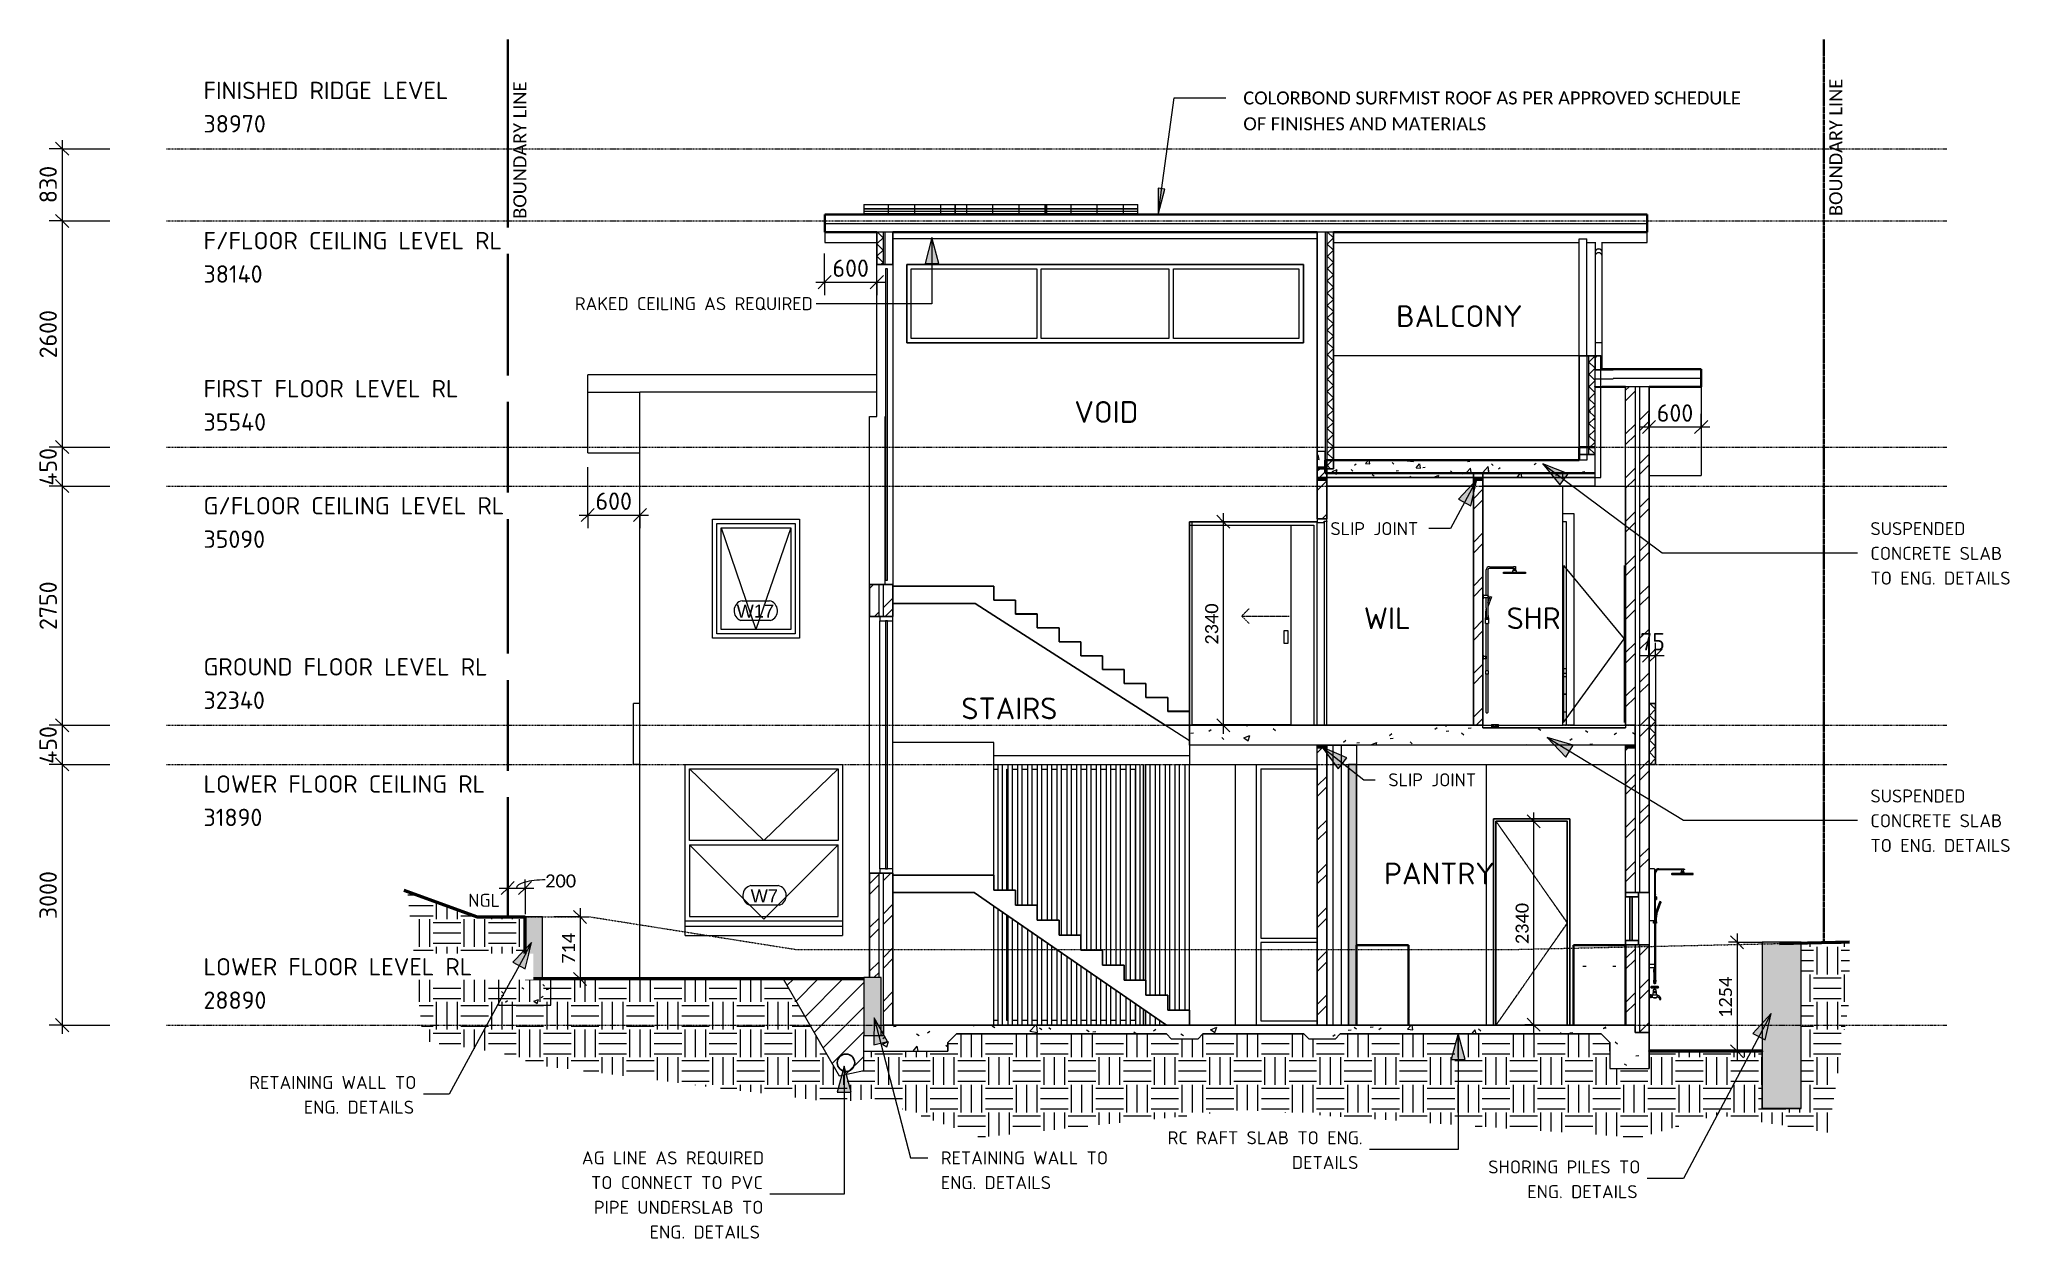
# Model space of a CAD drawing. Header units: millimetres. Extents: x 21069 to 43727, y 26435 to 40228.
import ezdxf

# ---------------------------------------------------------------- set-up
doc = ezdxf.new("R2010")
doc.units = ezdxf.units.MM
for name, pattern in [('Centre', [30, 12, -6, 6, -6]), ('Dash 2_5mm', [5, 2.5, -2.5]), ('Dash dot', [8, 4, -2, 0, -2]), ('Dash Dot 3_16_', [7.9375, 4.7625, -1.5875, 0, -1.5875]), ('Dashed - Tight 0_18 Pen', [3.46, 1.2, -0.53, 1.2, -0.53]), ('Elevation Swings', [3, 2, -1])]:
    doc.linetypes.add(name, pattern=pattern)
for name, color, linetype, lineweight in [('A-ANNO-DIMS', 211, 'Continuous', 9), ('A-ANNO-DIMS-100', 211, 'Continuous', 9), ('A-CLNG', 13, 'Continuous', 9), ('A-COLS', 52, 'Continuous', 9), ('A-DETL', 90, 'Continuous', 9), ('A-DETL-GENF', 92, 'Continuous', 9), ('A-DETL-MEDM', 33, 'Continuous', 25), ('A-DETL-THIN', 151, 'Continuous', 9), ('A-DETL-WIDE', 214, 'Continuous', 50), ('A-DOOR', 31, 'Continuous', 9), ('A-DOOR-FRAM', 31, 'Continuous', 9), ('A-FLOR', 192, 'Continuous', 9), ('A-FLOR-LEVL', 51, 'Continuous', 9), ('A-FLOR-PATT', 8, 'Continuous', 35), ('A-GENM', 13, 'Continuous', 9), ('A-GLAZ', 151, 'Continuous', 9), ('A-GLAZ-IDEN', 152, 'Continuous', 9), ('A-ROOF', 132, 'Continuous', 9), ('A-WALL', 113, 'Continuous', 9), ('A-WALL-PATT', 111, 'Continuous', 25), ('E-ELEC-FIXT', 91, 'Continuous', 9), ('G-ANNO-TEXT', 231, 'Continuous', 9), ('I-FURN', 30, 'Continuous', 9), ('I-WALL', 2, 'Continuous', 9), ('P-SANR-FIXT', 6, 'Continuous', 9), ('S-STRS', 31, 'Continuous', 9)]:
    doc.layers.add(name, color=color, linetype=linetype, lineweight=lineweight)
doc.styles.add('Arial', font='arial.ttf', dxfattribs={"height": 150})
doc.styles.add('Calibri', font='calibri.ttf', dxfattribs={"height": 150})
doc.styles.add('ISOCPEUR', font='ISOCPEUR.ttf', dxfattribs={"height": 200})
doc.styles.add('ISOCPEUR_1', font='ISOCPEUR.ttf', dxfattribs={"height": 150})
doc.styles.add('ISOCPEUR_2', font='ISOCPEUR.ttf', dxfattribs={"height": 250})
doc.dimstyles.new('1_5mm_Calibri_Orange_2', dxfattribs={"dimscale": 304.8, "dimtxt": 176.602264, "dimasz": 0.492126, "dimexe": 0.328084, "dimexo": 0.0625, "dimgap": 0, "dimtad": 1, "dimdec": 0, "dimzin": 0, "dimdsep": 46, "dimtxsty": 'Calibri', "dimblk1": 'OBLIQUE', "dimblk2": 'OBLIQUE', "dimsah": 1, "dimcen": 0.09, "dimdle": 0.328084, "dimazin": 0, "dimtfac": 1, "dimtdec": 4, "dimtix": 1, "dimtmove": 0, "dimatfit": 3, "dimfxl": 0.984252, "dimfxlon": 1, "dimtvp": 1, "dimtolj": 1, "dimtzin": 0, "dimarcsym": 2})
doc.dimstyles.new('1_5mm_Calibrii', dxfattribs={"dimscale": 304.8, "dimtxt": 176.602264, "dimasz": 0.492126, "dimexe": 0.328084, "dimexo": 0.0625, "dimgap": 0, "dimtad": 1, "dimdec": 0, "dimzin": 0, "dimdsep": 46, "dimtxsty": 'Calibri', "dimblk1": 'OBLIQUE', "dimblk2": 'OBLIQUE', "dimsah": 1, "dimcen": 0.09, "dimdle": 0.328084, "dimazin": 0, "dimtfac": 1, "dimtdec": 4, "dimtix": 1, "dimtmove": 0, "dimatfit": 3, "dimfxl": 0.984252, "dimfxlon": 1, "dimtvp": 1, "dimtolj": 1, "dimtzin": 0, "dimarcsym": 2})
doc.dimstyles.new('1_5mm_Calibrii_1', dxfattribs={"dimscale": 304.8, "dimtxt": 176.602264, "dimasz": 0.492126, "dimexe": 0.328084, "dimexo": 0.0625, "dimgap": 0, "dimtad": 1, "dimdec": 0, "dimzin": 0, "dimdsep": 46, "dimtxsty": 'Calibri', "dimblk1": 'OBLIQUE', "dimblk2": 'OBLIQUE', "dimsah": 1, "dimcen": 0.09, "dimdle": 0.328084, "dimazin": 0, "dimtfac": 1, "dimtdec": 4, "dimtix": 1, "dimtmove": 1, "dimatfit": 3, "dimfxl": 0.984252, "dimfxlon": 1, "dimtvp": 1, "dimtolj": 1, "dimtzin": 0, "dimarcsym": 2})
doc.dimstyles.new('2_0mm_ISOCPEUR', dxfattribs={"dimscale": 304.8, "dimtxt": 200.550994, "dimasz": 0.492126, "dimexe": 0.492126, "dimexo": 0.0625, "dimgap": 0, "dimtad": 1, "dimdec": 0, "dimzin": 0, "dimdsep": 46, "dimtxsty": 'ISOCPEUR', "dimblk1": 'OBLIQUE', "dimblk2": 'OBLIQUE', "dimsah": 1, "dimcen": 0.09, "dimdle": 0.328084, "dimazin": 0, "dimtfac": 1, "dimtdec": 4, "dimtix": 1, "dimtmove": 0, "dimatfit": 3, "dimfxl": 1.804462, "dimfxlon": 1, "dimtvp": 1, "dimtolj": 1, "dimtzin": 0, "dimarcsym": 2})
pattern_1 = [(45, (33535.3, 19353.85), (-251.447, 251.447), []), (45, (33535.3, 19734.85), (-251.447, 251.447), [])]
pattern_2 = [(50, (33535.3, 19353.85), (582.989, -51.005), [60.96, -670.56]), (355, (33535.3, 19353.85), (-112.777, 611.382), [48.768, -536.448]), (100.451, (33583.9, 19349.6), (470.216, 560.373), [51.808, -569.888]), (46.184, (33535.3, 19516.4), (867.453, -134.537), [91.44, -1005.84]), (96.636, (33607.6, 19505.2), (759.688, 791.77), [77.71, -854.83]), (351.184, (33535.3, 19516.4), (759.696, 791.76), [73.15, -804.67]), (21, (33616.6, 19475.77), (485.166, -327.249), [60.96, -670.56]), (326, (33616.6, 19475.77), (197.767, 589.402), [48.768, -536.448]), (71.451, (33657, 19448.5), (682.934, 262.148), [51.808, -569.888]), (37.5, (33535.31, 19353.85), (9.883, 270.576), [26.822, -503.123, 26.822, -517.754, -538.48]), (37.5, (33535.31, 19353.85), (9.883, 270.576), [-1074.522, 26.822, -511.658]), (7.5, (33535.3, 19353.85), (213.8225, 320.578), [26.822, -283.667, 26.822, -490.931, -205.232]), (7.5, (33535.3, 19353.85), (213.8225, 320.578), [-828.243, 26.822, -178.41]), (327.5, (33354.06, 19353.85), (433.891, -18.3325), [26.822, -176.378, 26.822, -607.162, -841.248]), (327.5, (33354.06, 19353.85), (433.891, -18.3325), [-837.184, 26.822, -814.426]), (317.5, (33272.78, 19353.85), (474.014, 81.3654), [26.822, -237.338, 26.822, -394.208, -597.408]), (317.5, (33272.78, 19353.85), (474.014, 81.3654), [-685.19, 26.822, -570.586])]
pattern_3 = [(0, (33535.31, 38069.995), (0, 26.147), []), (90, (33535.3, 38070), (-300, 2e-14), [])]
pattern_4 = [(0, (33535.3, 19563.8), (0, 298.858), []), (90, (33535.3, 19563.8), (-300, 2e-14), [])]
pattern_5 = [(50, (33535.3, 19353.85), (728.737, -63.756), [76.2, -838.2]), (355, (33535.3, 19353.85), (-140.97, 764.228), [60.96, -670.56]), (100.451, (33596.04, 19348.54), (587.77, 700.467), [64.76, -712.36]), (46.184, (33535.3, 19557.05), (1084.316, -168.17), [114.3, -1257.3]), (96.636, (33625.7, 19543), (949.61, 989.71), [97.14, -1068.54]), (351.184, (33535.3, 19557), (949.62, 989.7), [91.44, -1005.84]), (21, (33636.9, 19506.25), (606.458, -409.06), [76.2, -838.2]), (326, (33636.9, 19506.25), (247.21, 736.753), [60.96, -670.56]), (71.451, (33687.45, 19472.16), (853.67, 327.685), [64.76, -712.36]), (37.5, (33535.3, 19353.85), (12.3547, 338.22), [33.528, -628.904, 33.528, -647.192, -673.1]), (37.5, (33535.3, 19353.85), (12.3547, 338.22), [-1343.152, 33.528, -639.572]), (7.5, (33535.3, 19353.85), (267.279, 400.722), [33.528, -354.584, 33.528, -613.664, -256.54]), (7.5, (33535.3, 19353.85), (267.279, 400.722), [-1035.304, 33.528, -223.012]), (327.5, (33308.74, 19353.85), (542.3633, -22.9153), [33.528, -220.472, 33.528, -1810.512]), (327.5, (33308.74, 19353.85), (542.3633, -22.9153), [-287.528, -758.952, 33.528, -1018.032]), (317.5, (33207.14, 19353.85), (592.517, 101.707), [33.528, -296.672, 33.528, -492.76, -746.76]), (317.5, (33207.14, 19353.85), (592.517, 101.707), [-856.488, 33.528, -713.232])]
pattern_6 = [(0, (33535.3, 19353.85), (317.5, 317.5), [317.5, -317.5]), (0, (33535.3, 19472.9), (317.5, 317.5), [317.5, -317.5]), (0, (33535.3, 19591.97), (317.5, 317.5), [317.5, -317.5]), (90, (33575, 19631.66), (-317.5, 317.5), [317.5, -317.5]), (90, (33694.06, 19631.66), (-317.5, 317.5), [317.5, -317.5]), (90, (33813.12, 19631.66), (-317.5, 317.5), [317.5, -317.5])]

msp = doc.modelspace()

# ---------------------------------------------------------------- texts
at = {"layer": 'A-GLAZ-IDEN', "char_height": 150, "attachment_point": 1, "style": 'Arial'}
for s, insert, width in [('W17', (29087.6, 33728.3), 545.147), ('W7', (29249.1, 30451.7), 400.844)]:
    msp.add_mtext(s, dxfattribs=dict(at, insert=insert, width=width))
at = {"layer": 'G-ANNO-TEXT', "color": 5, "char_height": 150, "width": 2004.219, "attachment_point": 1, "rotation": 90, "style": 'Calibri'}
for insert in [(26519.8, 38164.8), (41653.4, 38197)]:
    msp.add_mtext('BOUNDARY LINE', dxfattribs=dict(at, insert=insert))
at = {"layer": 'G-ANNO-TEXT', "color": 7, "attachment_point": 1}
for s, insert, char_height, width, style in [('COLORBOND SURFMIST ROOF AS PER APPROVED SCHEDULE ', (34915, 39630.1), 150, 7335.441, 'Calibri'), ('OF FINISHES AND MATERIALS', (34915, 39332.4), 150, 3527.425, 'Calibri'), ('RAKED CEILING AS REQUIRED', (27226.6, 37263.8), 150, 3182.699, 'ISOCPEUR_1'), ('BALCONY', (36672.4, 37170.1), 250, 1699.578, 'ISOCPEUR_2'), ('VOID', (32971.9, 36068.1), 250, 841.772, 'ISOCPEUR_2'), ('SLIP JOINT', (35916.3, 34676.1), 150, 1186.497, 'ISOCPEUR_1'), ('SUSPENDED ', (42126.6, 34676.1), 150, 1378.902, 'ISOCPEUR_1'), ('CONCRETE SLAB ', (42126.6, 34391.7), 150, 1891.983, 'ISOCPEUR_1'), ('TO ENG. DETAILS', (42126.6, 34107.2), 150, 1891.983, 'ISOCPEUR_1'), ('WIL', (36300.7, 33695.8), 250, 641.35, 'ISOCPEUR_2'), ('SHR', (37943.1, 33695.8), 250, 721.519, 'ISOCPEUR_2'), ('STAIRS', (31672.2, 32658.2), 250, 1322.784, 'ISOCPEUR_2'), ('SLIP JOINT', (36582.4, 31786.8), 150, 1186.497, 'ISOCPEUR_1'), ('SUSPENDED ', (42126.6, 31600.7), 150, 1378.902, 'ISOCPEUR_1'), ('CONCRETE SLAB ', (42126.6, 31316.3), 150, 1891.983, 'ISOCPEUR_1'), ('TO ENG. DETAILS', (42126.6, 31031.9), 150, 1891.983, 'ISOCPEUR_1'), ('PANTRY', (36533.6, 30759.6), 250, 1507.172, 'ISOCPEUR_2'), ('NGL ', (26001.4, 30400.9), 150, 416.877, 'ISOCPEUR_1'), ('RETAINING WALL TO ', (23481.5, 28305.6), 150, 2252.742, 'ISOCPEUR_1'), ('ENG. DETAILS ', (24109.9, 28021.2), 150, 1491.139, 'ISOCPEUR_1'), ('RC RAFT SLAB TO ENG. ', (34044.4, 27669.7), 150, 2637.552, 'ISOCPEUR_1'), ('AG LINE AS REQUIRED', (27307.5, 27438.5), 150, 2437.13, 'ISOCPEUR_1'), ('RETAINING WALL TO ', (31435.4, 27438.5), 150, 2364.978, 'ISOCPEUR_1'), ('DETAILS ', (35473.2, 27385.3), 150, 905.907, 'ISOCPEUR_1'), ('SHORING PILES TO ', (37730.9, 27334.1), 150, 2036.286, 'ISOCPEUR_1'), ('TO CONNECT TO PVC ', (27413.3, 27154.1), 150, 2308.86, 'ISOCPEUR_1'), ('ENG. DETAILS ', (31435.4, 27154.1), 150, 1603.375, 'ISOCPEUR_1'), ('ENG. DETAILS ', (38180.6, 27049.7), 150, 1491.139, 'ISOCPEUR_1'), ('PIPE UNDERSLAB TO ', (27446.4, 26869.7), 150, 2268.776, 'ISOCPEUR_1'), ('ENG. DETAILS ', (28088, 26585.3), 150, 1491.139, 'ISOCPEUR_1')]:
    msp.add_mtext(s, dxfattribs=dict(at, insert=insert, char_height=char_height, width=width, style=style))

# ---------------------------------------------------------------- blocks, each defined once
blk = doc.blocks.new('M_Rectangular Column - 150 X 50-2081611-SECTION B-B')
at = {"layer": 'A-COLS'}
for p, q in [((34245, 31890), (34295, 31890)), ((34245, 29062), (34245, 31890)), ((34295, 29062), (34295, 31890))]:
    blk.add_line(p, q, dxfattribs=at)
blk = doc.blocks.new('M_Rectangular Column - 150 X 50-V1-SECTION B-B')
at = {"layer": 'A-COLS'}
for p, q in [((32095, 31890), (32145, 31890)), ((32095, 30442), (32095, 31890)), ((32145, 30442), (32145, 31890)), ((32095, 28890), (32095, 30225)), ((32145, 28890), (32145, 30190))]:
    blk.add_line(p, q, dxfattribs=at)
blk = doc.blocks.new('M_Rectangular Column - 150 X 50-V2-SECTION B-B')
at = {"layer": 'A-COLS'}
for p, q in [((34019, 31890), (34069, 31890)), ((34019, 29235), (34019, 31890)), ((34069, 29062), (34069, 31890)), ((34019, 28890), (34019, 28897))]:
    blk.add_line(p, q, dxfattribs=at)
blk = doc.blocks.new('M_Rectangular Column - 150 X 50-V3-SECTION B-B')
at = {"layer": 'A-COLS'}
for p, q in [((33906, 31890), (33956, 31890)), ((33906, 29235), (33906, 31890)), ((33956, 29235), (33956, 31890)), ((33906, 28890), (33906, 28975)), ((33956, 28890), (33956, 28941))]:
    blk.add_line(p, q, dxfattribs=at)
blk = doc.blocks.new('M_Rectangular Column - 150 X 50-V4-SECTION B-B')
at = {"layer": 'A-COLS'}
for p, q in [((33793, 31890), (33843, 31890)), ((33793, 29408), (33793, 31890)), ((33843, 29235), (33843, 31890)), ((33793, 28890), (33793, 29054)), ((33843, 28890), (33843, 29019))]:
    blk.add_line(p, q, dxfattribs=at)
blk = doc.blocks.new('M_Rectangular Column - 150 X 50-V5-SECTION B-B')
at = {"layer": 'A-COLS'}
for p, q in [((33680, 31890), (33730, 31890)), ((33680, 29408), (33680, 31890)), ((33730, 29408), (33730, 31890)), ((33680, 28890), (33680, 29132)), ((33730, 28890), (33730, 29097))]:
    blk.add_line(p, q, dxfattribs=at)
blk = doc.blocks.new('M_Rectangular Column - 150 X 50-V6-SECTION B-B')
at = {"layer": 'A-COLS'}
for p, q in [((33566, 31890), (33616, 31890)), ((33566, 29408), (33566, 31890)), ((33616, 29408), (33616, 31890)), ((33566, 28890), (33566, 29210)), ((33616, 28890), (33616, 29175))]:
    blk.add_line(p, q, dxfattribs=at)
blk = doc.blocks.new('M_Rectangular Column - 150 X 50-V7-SECTION B-B')
at = {"layer": 'A-COLS'}
for p, q in [((33453, 31890), (33503, 31890)), ((33453, 29580), (33453, 31890)), ((33503, 29580), (33503, 31890)), ((33453, 28890), (33453, 29288)), ((33503, 28890), (33503, 29253))]:
    blk.add_line(p, q, dxfattribs=at)
blk = doc.blocks.new('M_Rectangular Column - 150 X 50-V8-SECTION B-B')
at = {"layer": 'A-COLS'}
for p, q in [((33340, 31890), (33390, 31890)), ((33340, 29580), (33340, 31890)), ((33390, 29580), (33390, 31890)), ((33340, 28890), (33340, 29366)), ((33390, 28890), (33390, 29331))]:
    blk.add_line(p, q, dxfattribs=at)
blk = doc.blocks.new('M_Rectangular Column - 150 X 50-V9-SECTION B-B')
at = {"layer": 'A-COLS'}
for p, q in [((33227, 31890), (33277, 31890)), ((33227, 29752), (33227, 31890)), ((33277, 29752), (33277, 31890)), ((33227, 28890), (33227, 29444)), ((33277, 28890), (33277, 29409))]:
    blk.add_line(p, q, dxfattribs=at)
blk = doc.blocks.new('M_Rectangular Column - 150 X 50-V10-SECTION B-B')
at = {"layer": 'A-COLS'}
for p, q in [((33114, 31890), (33164, 31890)), ((33114, 29752), (33114, 31890)), ((33164, 29752), (33164, 31890)), ((33114, 28890), (33114, 29522)), ((33164, 28890), (33164, 29488))]:
    blk.add_line(p, q, dxfattribs=at)
blk = doc.blocks.new('M_Rectangular Column - 150 X 50-V11-SECTION B-B')
at = {"layer": 'A-COLS'}
for p, q in [((33001, 31890), (33051, 31890)), ((33001, 29925), (33001, 31890)), ((33051, 29752), (33051, 31890)), ((33001, 28890), (33001, 29600)), ((33051, 28890), (33051, 29566))]:
    blk.add_line(p, q, dxfattribs=at)
blk = doc.blocks.new('M_Rectangular Column - 150 X 50-V12-SECTION B-B')
at = {"layer": 'A-COLS'}
for p, q in [((32888, 31890), (32938, 31890)), ((32888, 29925), (32888, 31890)), ((32938, 29925), (32938, 31890)), ((32888, 28890), (32888, 29678)), ((32938, 28890), (32938, 29644))]:
    blk.add_line(p, q, dxfattribs=at)
blk = doc.blocks.new('M_Rectangular Column - 150 X 50-V13-SECTION B-B')
at = {"layer": 'A-COLS'}
for p, q in [((32774, 31890), (32824, 31890)), ((32774, 30098), (32774, 31890)), ((32824, 29925), (32824, 31890)), ((32774, 28890), (32774, 29756)), ((32824, 28890), (32824, 29722))]:
    blk.add_line(p, q, dxfattribs=at)
blk = doc.blocks.new('M_Rectangular Column - 150 X 50-V14-SECTION B-B')
at = {"layer": 'A-COLS'}
for p, q in [((32661, 31890), (32711, 31890)), ((32661, 30098), (32661, 31890)), ((32711, 30098), (32711, 31890)), ((32661, 28890), (32661, 29834)), ((32711, 28890), (32711, 29800))]:
    blk.add_line(p, q, dxfattribs=at)
blk = doc.blocks.new('M_Rectangular Column - 150 X 50-V15-SECTION B-B')
at = {"layer": 'A-COLS'}
for p, q in [((32548, 31890), (32598, 31890)), ((32548, 30098), (32548, 31890)), ((32598, 30098), (32598, 31890)), ((32548, 28890), (32548, 29912)), ((32598, 28890), (32598, 29878))]:
    blk.add_line(p, q, dxfattribs=at)
blk = doc.blocks.new('M_Rectangular Column - 150 X 50-V16-SECTION B-B')
at = {"layer": 'A-COLS'}
for p, q in [((32435, 31890), (32485, 31890)), ((32435, 30270), (32435, 31890)), ((32485, 30270), (32485, 31890)), ((32435, 28890), (32435, 29991)), ((32485, 28890), (32485, 29956))]:
    blk.add_line(p, q, dxfattribs=at)
blk = doc.blocks.new('M_Rectangular Column - 150 X 50-V17-SECTION B-B')
at = {"layer": 'A-COLS'}
for p, q in [((32322, 31890), (32372, 31890)), ((32322, 30270), (32322, 31890)), ((32372, 30270), (32372, 31890)), ((32322, 28890), (32322, 30069)), ((32372, 28890), (32372, 30034))]:
    blk.add_line(p, q, dxfattribs=at)
blk = doc.blocks.new('M_Rectangular Column - 150 X 50-V18-SECTION B-B')
at = {"layer": 'A-COLS'}
for p, q in [((32209, 31890), (32259, 31890)), ((32209, 30442), (32209, 31890)), ((32259, 30442), (32259, 31890)), ((32209, 28890), (32209, 30147)), ((32259, 28890), (32259, 30112))]:
    blk.add_line(p, q, dxfattribs=at)
blk = doc.blocks.new('Stacker Door - 3 Panel - FXX3047 SP-2545092-SECTION B-B')
at = {"layer": 'A-DOOR'}
for p, q in [((32045, 31889), (32095, 31889)), ((32145, 31889), (32209, 31889)), ((32259, 31889), (32322, 31889)), ((32372, 31889), (32435, 31889)), ((32485, 31889), (32548, 31889)), ((32598, 31889), (32661, 31889)), ((32711, 31889), (32774, 31889)), ((32824, 31889), (32888, 31889)), ((32938, 31889), (33001, 31889)), ((33051, 31889), (33114, 31889)), ((33164, 31889), (33227, 31889)), ((33277, 31889), (33340, 31889)), ((33390, 31889), (33453, 31889)), ((33503, 31889), (33566, 31889)), ((33616, 31889), (33680, 31889)), ((33765, 29408), (33765, 31890)), ((33765, 28890), (33765, 29072))]:
    blk.add_line(p, q, dxfattribs=at)
at = {"layer": 'A-DOOR-FRAM'}
for p, q in [((32045, 31835), (32095, 31835)), ((32195, 30442), (32195, 31835)), ((32195, 31835), (32209, 31835)), ((32259, 31835), (32322, 31835)), ((32372, 31835), (32435, 31835)), ((32485, 31835), (32548, 31835)), ((32598, 31835), (32661, 31835)), ((32711, 31835), (32774, 31835)), ((32824, 31835), (32888, 31835)), ((32938, 31835), (33001, 31835)), ((33051, 31835), (33114, 31835)), ((33164, 31835), (33227, 31835)), ((33277, 31835), (33340, 31835)), ((33390, 31835), (33453, 31835)), ((33503, 31835), (33566, 31835)), ((33616, 31835), (33670, 31835)), ((33670, 31835), (33670, 29408)), ((32195, 28945), (32195, 30156)), ((33670, 29138), (33670, 28945)), ((32095, 28945), (32045, 28945)), ((32209, 28945), (32195, 28945)), ((32322, 28945), (32259, 28945)), ((32435, 28945), (32372, 28945)), ((32548, 28945), (32485, 28945)), ((32661, 28945), (32598, 28945)), ((32774, 28945), (32711, 28945)), ((32888, 28945), (32824, 28945)), ((33001, 28945), (32938, 28945)), ((33114, 28945), (33051, 28945)), ((33227, 28945), (33164, 28945)), ((33340, 28945), (33277, 28945)), ((33453, 28945), (33390, 28945)), ((33566, 28945), (33503, 28945)), ((33670, 28945), (33616, 28945))]:
    blk.add_line(p, q, dxfattribs=at)
blk = doc.blocks.new('F_AA 0606 - 1509_1 PANEL_ - F3718-2099822-SECTION B-B')
at = {"layer": 'A-GLAZ', "lineweight": 18}
for p, q in [((30798, 37590), (30798, 34010)), ((30823, 37590), (30798, 37590)), ((30823, 34010), (30823, 37590)), ((30798, 34010), (30823, 34010))]:
    blk.add_line(p, q, dxfattribs=at)
blk = doc.blocks.new('Cavity slider - 1470CSD-2600546-SECTION B-B')
at = {"layer": 'A-DOOR'}
for p, q in [((35465, 32350), (35465, 34640)), ((35385, 33431), (35425, 33431)), ((35385, 33281), (35385, 33431)), ((35425, 33431), (35425, 33281)), ((35425, 33281), (35385, 33281)), ((34325, 32350), (35465, 32350))]:
    blk.add_line(p, q, dxfattribs=at)
at = {"layer": 'A-DOOR', "linetype": 'Elevation Swings'}
for q in [(34981, 33681), (35441, 33596), (34981, 33511)]:
    blk.add_line((34896, 33596), q, dxfattribs=at)
at = {"layer": 'A-DOOR-FRAM'}
for p, q in [((35765, 34680), (34295, 34680)), ((34295, 34680), (34295, 34640)), ((34295, 34680), (34295, 32500)), ((34325, 34680), (34295, 34680)), ((34325, 32340), (34325, 34680)), ((34295, 34640), (35725, 34640)), ((35725, 34640), (35725, 32340))]:
    blk.add_line(p, q, dxfattribs=at)
blk = doc.blocks.new('FIXED MOULDING ON AND OFF - A0616-2008254-SECTION B-B')
at = {"layer": 'A-GLAZ', "lineweight": 25}
for p, q in [((39460, 30415), (39310, 30415)), ((39310, 30415), (39310, 30365)), ((39310, 30365), (39460, 30365)), ((39385, 30365), (39360, 30365)), ((39360, 30365), (39360, 29865)), ((39385, 29865), (39385, 30365)), ((39460, 30365), (39460, 30415)), ((39460, 29865), (39310, 29865)), ((39310, 29865), (39310, 29815)), ((39310, 29815), (39460, 29815)), ((39360, 29865), (39385, 29865)), ((39460, 29815), (39460, 29865))]:
    blk.add_line(p, q, dxfattribs=at)
at = {"layer": 'A-GLAZ'}
for p, q in [((39310, 29865), (39310, 30365)), ((39460, 30365), (39460, 29865))]:
    blk.add_line(p, q, dxfattribs=at)
blk = doc.blocks.new('F_AA 0606 - 1509_1 PANEL_ - F3018-2099795-SECTION B-B')
at = {"layer": 'A-GLAZ', "lineweight": 18}
for p, q in [((30735, 33590), (30735, 33540)), ((30885, 33590), (30735, 33590)), ((30735, 33540), (30885, 33540)), ((30798, 33540), (30798, 30690)), ((30823, 33540), (30798, 33540)), ((30823, 30690), (30823, 33540)), ((30885, 33540), (30885, 33590)), ((30735, 30690), (30735, 30640)), ((30885, 30690), (30735, 30690)), ((30735, 30640), (30885, 30640)), ((30798, 30690), (30823, 30690)), ((30885, 30640), (30885, 30690))]:
    blk.add_line(p, q, dxfattribs=at)
at = {"layer": 'A-GLAZ'}
for p, q in [((30735, 30690), (30735, 33540)), ((30885, 30690), (30885, 33540))]:
    blk.add_line(p, q, dxfattribs=at)
blk = doc.blocks.new('slim awning centre transom - AA1818-2343414-SECTION B-B')
at = {"layer": 'A-GLAZ'}
for p, q in [((28545, 31840), (30255, 31840)), ((28545, 31015), (28545, 31840)), ((30255, 31840), (30255, 31015)), ((30255, 31015), (28545, 31015)), ((28545, 30965), (28545, 30140)), ((28545, 30965), (30255, 30965)), ((30255, 30140), (30255, 30965)), ((28545, 30140), (30255, 30140))]:
    blk.add_line(p, q, dxfattribs=at)
blk = doc.blocks.new('Wall_Sloped_Sill - Wall_Sloped_Sill-1979025-SECTION B-B')
at = {"layer": 'A-GENM'}
for p, q in [((28495, 30090), (30305, 30090)), ((28495, 30024), (28495, 30048)), ((28495, 29921), (28495, 30024)), ((30305, 30024), (28495, 30024)), ((28495, 29921), (30305, 29921)), ((30305, 30048), (30305, 30024)), ((30305, 30024), (30305, 29921))]:
    blk.add_line(p, q, dxfattribs=at)
blk = doc.blocks.new('M_Bed-Standard - 1825 x 2007mm - KING-1226963-SECTION B-B')
at = {"layer": 'I-FURN'}
for p, q in [((38590, 32899), (38630, 32899)), ((38590, 32696), (38630, 32696)), ((38630, 32696), (38590, 32696)), ((38630, 32492), (38590, 32492))]:
    blk.add_line(p, q, dxfattribs=at)
blk = doc.blocks.new('3 PANEL 2 transom - AFA1842 SP-1980656-SECTION B-B')
at = {"layer": 'A-GLAZ'}
blk.add_line((38630, 32990), (38590, 32990), dxfattribs=at)
blk = doc.blocks.new('Single - Timber Frame  - 720x2400-1926410-SECTION B-B')
at = {"layer": 'A-DOOR', "lineweight": 18}
for p, q in [((35875, 34685), (35845, 34685)), ((35845, 34685), (35845, 32345)), ((35875, 32345), (35875, 34685)), ((35845, 32345), (35875, 32345))]:
    blk.add_line(p, q, dxfattribs=at)
at = {"layer": 'A-DOOR-FRAM', "lineweight": 18}
for p, q in [((35765, 34715), (35765, 34673)), ((35875, 34715), (35765, 34715)), ((35765, 34673), (35845, 34673)), ((35845, 34673), (35845, 34688)), ((35845, 34688), (35875, 34688)), ((35875, 34688), (35875, 34715))]:
    blk.add_line(p, q, dxfattribs=at)
at = {"layer": 'A-DOOR-FRAM'}
for p, q in [((35765, 32340), (35765, 34673)), ((35875, 34688), (35875, 34685)), ((35845, 32345), (35845, 32340)), ((35875, 32345), (35875, 32340))]:
    blk.add_line(p, q, dxfattribs=at)
blk = doc.blocks.new('custom - equal Panel M_6 PANEL HORIZONTAL_ - AFA3042T SP-2001726-SECTION B-B')
at = {"layer": 'A-GLAZ'}
for p, q in [((35068, 28890), (35068, 31890)), ((35118, 31840), (35118, 29890)), ((35118, 31840), (35765, 31840)), ((35118, 29890), (35765, 29890)), ((35765, 29840), (35118, 29840)), ((35118, 29840), (35118, 28940)), ((35118, 28940), (35765, 28940))]:
    blk.add_line(p, q, dxfattribs=at)
blk = doc.blocks.new('stackpoint - stackpoint-2347728-SECTION B-B')
at = {"layer": 'P-SANR-FIXT'}
for p, q in [((35945, 32110), (35945, 28890)), ((36045, 28890), (36045, 32110))]:
    blk.add_line(p, q, dxfattribs=at)
blk = doc.blocks.new('F_AA 0606 - 1509_1 PANEL_ - AA1410 SP-2099797-SECTION B-B')
at = {"layer": 'A-GLAZ'}
for p, q in [((28860, 34660), (29760, 34660)), ((28860, 33390), (28860, 34660)), ((28910, 34610), (29710, 34610)), ((28910, 33440), (28910, 34610)), ((28910, 34610), (29310, 33440)), ((29710, 34610), (29310, 33440)), ((29710, 34610), (29710, 33440)), ((29760, 34660), (29760, 33390)), ((29760, 33390), (28860, 33390)), ((29710, 33440), (28910, 33440))]:
    blk.add_line(p, q, dxfattribs=at)
blk = doc.blocks.new('Downpipe - 450 Eave-1977526-SECTION B-B')
at = {"layer": 'A-GENM'}
for p, q in [((38961, 37898), (38961, 37781)), ((39041, 37781), (39041, 37898)), ((38961, 37781), (38961, 37737)), ((38961, 37737), (38961, 36590)), ((39041, 37737), (39041, 37781)), ((39041, 36590), (39041, 37737)), ((38961, 36590), (39001, 36590)), ((39002, 36590), (39041, 36590))]:
    blk.add_line(p, q, dxfattribs=at)
for points, knots in [([(39001, 37818), (38997, 37818), (38992, 37817), (38986, 37815), (38981, 37813), (38977, 37811), (38975, 37809), (38972, 37807), (38969, 37804), (38967, 37800), (38965, 37798), (38964, 37795), (38963, 37793), (38962, 37791), (38962, 37789), (38961, 37786), (38961, 37784), (38961, 37782), (38961, 37781)], [0, 0, 0, 0, 0.0833333, 0.125, 0.1666667, 0.2083333, 0.2291667, 0.25, 0.2916667, 0.3333333, 0.3541667, 0.375, 0.3958333, 0.4166667, 0.4375, 0.4583333, 0.4791667, 0.5, 0.5, 0.5, 0.5]), ([(39001, 37773), (38997, 37773), (38992, 37773), (38986, 37771), (38981, 37769), (38977, 37766), (38975, 37764), (38972, 37762), (38969, 37759), (38967, 37756), (38965, 37753), (38964, 37751), (38963, 37749), (38962, 37746), (38962, 37744), (38961, 37742), (38961, 37739), (38961, 37738), (38961, 37737)], [0, 0, 0, 0, 0.0833333, 0.125, 0.1666667, 0.2083333, 0.2291667, 0.25, 0.2916667, 0.3333333, 0.3541667, 0.375, 0.3958333, 0.4166667, 0.4375, 0.4583333, 0.4791667, 0.5, 0.5, 0.5, 0.5]), ([(39041, 37781), (39041, 37782), (39041, 37784), (39041, 37786), (39040, 37789), (39040, 37791), (39039, 37793), (39038, 37795), (39037, 37798), (39036, 37800), (39034, 37802), (39032, 37804), (39030, 37807), (39027, 37809), (39025, 37811), (39021, 37813), (39016, 37815), (39010, 37817), (39004, 37818), (39001, 37818)], [0.5, 0.5, 0.5, 0.5, 0.5208333, 0.5416667, 0.5625, 0.5833333, 0.6041667, 0.625, 0.6458333, 0.6666667, 0.6875, 0.7083333, 0.75, 0.7708333, 0.7916667, 0.8333333, 0.875, 0.9166667, 1, 1, 1, 1]), ([(39041, 37737), (39041, 37738), (39041, 37739), (39041, 37742), (39040, 37744), (39040, 37746), (39039, 37749), (39038, 37751), (39037, 37753), (39036, 37755), (39034, 37757), (39032, 37760), (39030, 37762), (39027, 37764), (39025, 37766), (39021, 37769), (39016, 37771), (39010, 37773), (39004, 37773), (39001, 37773)], [0.5, 0.5, 0.5, 0.5, 0.5208333, 0.5416667, 0.5625, 0.5833333, 0.6041667, 0.625, 0.6458333, 0.6666667, 0.6875, 0.7083333, 0.75, 0.7708333, 0.7916667, 0.8333333, 0.875, 0.9166667, 1, 1, 1, 1])]:
    blk.add_open_spline(points, degree=3, knots=knots, dxfattribs=at)
blk = doc.blocks.new('Solar Panel_ Face Based - Solar Panel_ Face Based-1931305-SECTION B-B')
at = {"layer": 'E-ELEC-FIXT'}
h = blk.add_hatch(dxfattribs=at)
h.set_pattern_fill('FP_8', color=256, style=0, pattern_type=2)
h.set_pattern_definition(pattern_4)
h.paths.add_polyline_path([(30550, 38330), (30550, 38280), (31600, 38280), (31600, 38330)])
h = blk.add_hatch(dxfattribs=at)
h.set_pattern_fill('FP_7', color=256, style=0, pattern_type=2)
h.set_pattern_definition(pattern_3)
h.paths.add_polyline_path([(31600, 38213), (31600, 38280), (30550, 38280), (30550, 38213)])
for p, q in [((30550, 38330), (31600, 38330)), ((30550, 38330), (30550, 38280)), ((31600, 38280), (31600, 38330)), ((30550, 38280), (30550, 38213)), ((31600, 38280), (30550, 38280)), ((31600, 38213), (31600, 38280))]:
    blk.add_line(p, q, dxfattribs=at)
blk = doc.blocks.new('Solar Panel_ Face Based - Solar Panel_ Face Based-V19-SECTION B-B')
at = {"layer": 'E-ELEC-FIXT'}
h = blk.add_hatch(dxfattribs=at)
h.set_pattern_fill('FP_8', color=256, style=0, pattern_type=2)
h.set_pattern_definition(pattern_4)
h.paths.add_polyline_path([(31600, 38330), (31600, 38280), (32650, 38280), (32650, 38330)])
h = blk.add_hatch(dxfattribs=at)
h.set_pattern_fill('FP_7', color=256, style=0, pattern_type=2)
h.set_pattern_definition(pattern_3)
h.paths.add_polyline_path([(32650, 38213), (32650, 38280), (31600, 38280), (31600, 38213)])
for p, q in [((31600, 38330), (32650, 38330)), ((31600, 38330), (31600, 38280)), ((32650, 38280), (32650, 38330)), ((31600, 38280), (31600, 38213)), ((32650, 38280), (31600, 38280)), ((32650, 38213), (32650, 38280))]:
    blk.add_line(p, q, dxfattribs=at)
blk = doc.blocks.new('Solar Panel_ Face Based - Solar Panel_ Face Based-V20-SECTION B-B')
at = {"layer": 'E-ELEC-FIXT'}
h = blk.add_hatch(dxfattribs=at)
h.set_pattern_fill('FP_8', color=256, style=0, pattern_type=2)
h.set_pattern_definition(pattern_4)
h.paths.add_polyline_path([(33700, 38280), (33700, 38330), (32650, 38330), (32650, 38280), (33301, 38280)])
h = blk.add_hatch(dxfattribs=at)
h.set_pattern_fill('FP_7', color=256, style=0, pattern_type=2)
h.set_pattern_definition(pattern_3)
h.paths.add_polyline_path([(32650, 38213), (33700, 38213), (33700, 38280), (32650, 38280)])
for p, q in [((32650, 38330), (33700, 38330)), ((32650, 38330), (32650, 38280)), ((33700, 38280), (33700, 38330)), ((32650, 38280), (32650, 38213)), ((33700, 38280), (32650, 38280)), ((33700, 38213), (33700, 38280))]:
    blk.add_line(p, q, dxfattribs=at)
blk = doc.blocks.new('Tap - Tap-1959228-SECTION B-B')
at = {"layer": 'P-SANR-FIXT'}
for p, q in [((39599, 29239), (39580, 29239)), ((39599, 29230), (39599, 29240)), ((39606, 29240), (39599, 29240)), ((39599, 29217), (39599, 29230)), ((39606, 29230), (39599, 29230)), ((39606, 29240), (39606, 29230)), ((39616, 29235), (39606, 29239)), ((39606, 29230), (39606, 29217)), ((39625, 29262), (39625, 29240)), ((39646, 29262), (39625, 29262)), ((39626, 29263), (39626, 29262)), ((39646, 29263), (39626, 29263)), ((39628, 29237), (39646, 29237)), ((39630, 29295), (39630, 29276)), ((39646, 29295), (39630, 29295)), ((39630, 29276), (39646, 29276)), ((39630, 29276), (39630, 29263)), ((39658, 29336), (39633, 29336)), ((39633, 29318), (39633, 29336)), ((39633, 29318), (39639, 29318)), ((39635, 29276), (39635, 29263)), ((39639, 29318), (39639, 29295)), ((39646, 29320), (39644, 29320)), ((39647, 29320), (39646, 29320)), ((39661, 29295), (39646, 29295)), ((39646, 29276), (39661, 29276)), ((39646, 29276), (39646, 29263)), ((39666, 29263), (39646, 29263)), ((39667, 29262), (39646, 29262)), ((39646, 29237), (39663, 29237)), ((39652, 29295), (39652, 29318)), ((39652, 29318), (39658, 29318)), ((39656, 29276), (39656, 29263)), ((39658, 29336), (39658, 29318)), ((39661, 29276), (39661, 29295)), ((39661, 29276), (39661, 29263)), ((39666, 29262), (39666, 29263)), ((39667, 29240), (39667, 29262)), ((39679, 29232), (39679, 29233)), ((39679, 29214), (39679, 29230)), ((39580, 29208), (39599, 29208)), ((39599, 29207), (39599, 29217)), ((39606, 29217), (39599, 29217)), ((39606, 29207), (39599, 29207)), ((39606, 29217), (39606, 29207)), ((39606, 29208), (39616, 29211)), ((39702, 29185), (39717, 29184)), ((39716, 29184), (39717, 29184))]:
    blk.add_line(p, q, dxfattribs=at)
at = {"layer": 'P-SANR-FIXT', "flags": 128}
for points in [[(39601, 29327), (39605, 29335), (39612, 29336), (39623, 29334), (39633, 29336)], [(39633, 29336), (39623, 29334), (39612, 29336), (39605, 29335), (39601, 29327)], [(39633, 29318), (39623, 29319), (39612, 29318), (39605, 29319), (39601, 29327)], [(39601, 29327), (39605, 29319), (39612, 29318), (39623, 29319), (39633, 29318)], [(39616, 29235), (39620, 29238), (39625, 29240)], [(39625, 29240), (39620, 29238), (39616, 29235)], [(39616, 29235), (39616, 29234), (39616, 29232), (39616, 29229), (39616, 29227), (39616, 29223)], [(39658, 29336), (39668, 29334), (39679, 29336), (39686, 29335), (39690, 29327)], [(39690, 29327), (39686, 29335), (39679, 29336), (39668, 29334), (39658, 29336)], [(39690, 29327), (39686, 29319), (39679, 29318), (39668, 29319), (39658, 29318)], [(39658, 29318), (39668, 29319), (39679, 29318), (39686, 29319), (39690, 29327)], [(39667, 29240), (39673, 29237), (39679, 29233)], [(39679, 29233), (39673, 29237), (39667, 29240)], [(39717, 29184), (39718, 29186), (39718, 29188), (39717, 29190), (39717, 29192), (39717, 29193), (39717, 29195), (39716, 29197), (39716, 29199), (39716, 29200), (39715, 29202), (39714, 29204), (39714, 29205), (39713, 29207), (39712, 29209), (39711, 29210), (39710, 29212), (39709, 29213), (39708, 29215), (39707, 29216), (39706, 29217), (39705, 29219), (39703, 29220), (39702, 29221), (39701, 29222), (39699, 29223), (39698, 29224), (39696, 29225), (39695, 29226), (39693, 29227), (39691, 29228), (39690, 29229), (39688, 29229), (39686, 29230), (39685, 29230), (39683, 29231), (39681, 29231), (39680, 29231), (39679, 29232)], [(39616, 29223), (39616, 29220), (39616, 29217), (39616, 29215), (39616, 29213), (39616, 29212), (39616, 29211)], [(39679, 29214), (39658, 29205), (39637, 29204), (39616, 29211)], [(39616, 29211), (39637, 29204), (39658, 29205), (39679, 29214)], [(39679, 29215), (39680, 29215), (39681, 29215), (39682, 29214), (39683, 29214), (39684, 29213), (39686, 29213), (39687, 29212), (39688, 29212), (39689, 29211), (39689, 29211), (39690, 29210), (39691, 29209), (39692, 29208), (39693, 29208), (39694, 29207), (39695, 29206), (39695, 29205), (39696, 29204), (39697, 29203), (39697, 29202), (39698, 29201), (39698, 29200), (39699, 29199), (39699, 29198), (39700, 29197), (39700, 29196), (39700, 29195), (39701, 29194), (39701, 29193), (39701, 29191), (39701, 29190), (39701, 29189), (39702, 29188), (39702, 29187), (39701, 29186), (39701, 29185)]]:
    blk.add_lwpolyline(points, dxfattribs=at)
at = {"layer": 'P-SANR-FIXT'}
for points in [[(39628, 29237), (39627, 29237), (39626, 29238), (39625, 29239), (39625, 29240), (39625, 29240)], [(39667, 29240), (39667, 29240), (39666, 29239), (39665, 29238), (39664, 29237), (39663, 29237)]]:
    blk.add_open_spline(points, degree=3, dxfattribs=at)
for points, knots in [([(39644, 29320), (39644, 29320), (39644, 29320), (39643, 29320), (39643, 29320), (39643, 29320), (39642, 29320), (39642, 29320), (39642, 29319), (39642, 29319), (39641, 29319), (39641, 29319), (39641, 29319), (39641, 29319), (39641, 29319), (39640, 29319), (39640, 29318), (39640, 29318), (39640, 29318), (39640, 29318), (39639, 29318), (39639, 29318), (39639, 29318)], [0, 0, 0, 0, 0.0833333, 0.125, 0.1666667, 0.2083333, 0.25, 0.2916667, 0.3125, 0.3333333, 0.3541667, 0.375, 0.4166667, 0.4583333, 0.5, 0.5416667, 0.5833333, 0.625, 0.6666667, 0.7083333, 0.75, 0.8333333, 0.8333333, 0.8333333, 0.8333333]), ([(39652, 29318), (39652, 29318), (39652, 29318), (39652, 29318), (39651, 29318), (39651, 29318), (39651, 29318), (39651, 29319), (39651, 29319), (39650, 29319), (39650, 29319), (39650, 29319), (39650, 29319), (39649, 29319), (39649, 29320), (39649, 29320), (39649, 29320), (39648, 29320), (39648, 29320), (39648, 29320), (39647, 29320), (39647, 29320)], [0.1666667, 0.1666667, 0.1666667, 0.1666667, 0.25, 0.2916667, 0.3333333, 0.375, 0.4166667, 0.4583333, 0.5, 0.5416667, 0.5833333, 0.625, 0.6666667, 0.6875, 0.7083333, 0.75, 0.7916667, 0.8333333, 0.875, 0.9166667, 1, 1, 1, 1])]:
    blk.add_open_spline(points, degree=3, knots=knots, dxfattribs=at)
blk = doc.blocks.new('Shower_Twin_Phoenix_NXQuil_FaceBased - Chrome _606-6500-00_-1739590-SECTION B-B')
at = {"layer": 'P-SANR-FIXT'}
for p, q in [((39655, 30391), (39655, 30640)), ((39693, 30690), (39979, 30690)), ((39979, 30678), (39693, 30678)), ((39840, 30636), (39840, 30624)), ((39948, 30653), (39948, 30637)), ((39965, 30637), (39948, 30637)), ((39965, 30655), (39950, 30655)), ((39950, 30637), (39950, 30636)), ((39950, 30636), (39965, 30636)), ((39953, 30674), (39953, 30662)), ((39954, 30678), (39954, 30677)), ((39965, 30677), (39954, 30677)), ((39954, 30661), (39955, 30659)), ((39955, 30677), (39955, 30675)), ((39965, 30675), (39955, 30675)), ((39956, 30657), (39955, 30656)), ((39977, 30677), (39965, 30677)), ((39976, 30675), (39965, 30675)), ((39981, 30655), (39965, 30655)), ((39983, 30637), (39965, 30637)), ((39965, 30636), (39981, 30636)), ((39975, 30659), (39977, 30661)), ((39976, 30656), (39975, 30657)), ((39976, 30675), (39976, 30677)), ((39977, 30677), (39977, 30678)), ((39978, 30662), (39978, 30674)), ((39979, 30678), (39979, 30690)), ((39980, 30689), (39979, 30689)), ((39980, 30679), (39979, 30679)), ((39980, 30690), (39980, 30689)), ((39980, 30690), (39980, 30689)), ((39980, 30689), (39980, 30679)), ((39980, 30679), (39980, 30678)), ((39980, 30679), (39980, 30678)), ((39981, 30636), (39981, 30637)), ((39983, 30637), (39983, 30653)), ((39990, 30679), (39990, 30689)), ((40090, 30624), (40090, 30636)), ((39645, 30391), (39655, 30391)), ((39655, 30390), (39645, 30390)), ((39655, 30391), (39655, 30390)), ((39655, 30312), (39655, 30390)), ((39657, 30367), (39655, 30368)), ((39666, 30367), (39657, 30367)), ((39657, 30335), (39657, 30367)), ((39645, 30312), (39655, 30312)), ((39655, 30311), (39645, 30311)), ((39655, 30334), (39657, 30335)), ((39655, 30312), (39655, 30311)), ((39655, 30080), (39655, 30311)), ((39664, 30198), (39655, 30178)), ((39655, 30179), (39664, 30198)), ((39664, 30198), (39655, 30179)), ((39655, 30178), (39664, 30198)), ((39657, 30335), (39666, 30335)), ((39667, 30204), (39664, 30198)), ((39664, 30198), (39664, 30197)), ((39664, 30198), (39664, 30197)), ((39674, 30193), (39664, 30197)), ((39664, 30197), (39674, 30193)), ((39665, 30198), (39677, 30194)), ((39670, 30202), (39678, 30199)), ((39674, 30193), (39675, 30192)), ((39674, 30193), (39675, 30192)), ((39675, 30192), (39679, 30198)), ((39676, 30194), (39675, 30192)), ((39679, 30198), (39677, 30195)), ((39677, 30198), (39678, 30197)), ((39717, 30304), (39678, 30196)), ((39717, 30303), (39678, 30197)), ((39680, 30203), (39678, 30197)), ((39680, 30202), (39678, 30196)), ((39679, 30198), (39678, 30199)), ((39679, 30198), (39679, 30198)), ((39718, 30307), (39706, 30311)), ((39717, 30304), (39715, 30299)), ((39717, 30303), (39715, 30298)), ((39717, 30303), (39716, 30303)), ((39633, 30080), (39632, 30079)), ((39632, 30079), (39633, 30080)), ((39632, 30079), (39632, 30066)), ((39632, 30079), (39633, 30079)), ((39632, 30079), (39632, 30066)), ((39632, 30066), (39632, 30079)), ((39633, 30066), (39632, 30066)), ((39632, 30066), (39633, 30065)), ((39633, 30065), (39632, 30066)), ((39633, 30080), (39633, 30080)), ((39633, 30080), (39665, 30080)), ((39665, 30079), (39633, 30079)), ((39633, 30066), (39665, 30066)), ((39665, 30065), (39633, 30065)), ((39633, 30065), (39633, 30065)), ((39637, 30088), (39638, 30090)), ((39638, 30090), (39637, 30084)), ((39637, 30082), (39643, 30082)), ((39637, 30082), (39637, 30082)), ((39638, 30078), (39637, 30077)), ((39637, 30077), (39638, 30078)), ((39637, 30077), (39637, 30068)), ((39637, 30077), (39640, 30077)), ((39637, 30068), (39637, 30077)), ((39637, 30068), (39638, 30067)), ((39640, 30068), (39637, 30068)), ((39638, 30067), (39637, 30068)), ((39638, 30090), (39638, 30088)), ((39638, 30088), (39638, 30090)), ((39638, 30088), (39643, 30088)), ((39640, 30078), (39638, 30078)), ((39640, 30078), (39638, 30078)), ((39638, 30067), (39640, 30067)), ((39638, 30067), (39640, 30067)), ((39643, 30082), (39640, 30082)), ((39643, 30082), (39640, 30082)), ((39640, 30081), (39643, 30081)), ((39640, 30078), (39659, 30078)), ((39659, 30077), (39640, 30077)), ((39640, 30068), (39659, 30068)), ((39659, 30067), (39640, 30067)), ((39640, 30065), (39641, 30059)), ((39641, 30059), (39643, 30059)), ((39643, 30090), (39643, 30080)), ((39643, 30065), (39643, 29511)), ((39643, 30059), (39643, 29587)), ((39655, 30088), (39661, 30088)), ((39655, 30082), (39662, 30082)), ((39655, 29511), (39655, 30065)), ((39659, 30082), (39656, 30082)), ((39659, 30082), (39656, 30082)), ((39656, 30081), (39659, 30081)), ((39656, 30059), (39658, 30059)), ((39657, 29406), (39657, 30059)), ((39658, 30059), (39658, 30065)), ((39661, 30078), (39659, 30078)), ((39661, 30078), (39659, 30078)), ((39659, 30077), (39661, 30077)), ((39661, 30068), (39659, 30068)), ((39659, 30067), (39661, 30067)), ((39659, 30067), (39661, 30067)), ((39661, 30077), (39661, 30078)), ((39661, 30078), (39661, 30077)), ((39661, 30068), (39661, 30077)), ((39661, 30068), (39661, 30077)), ((39661, 30067), (39661, 30068)), ((39661, 30068), (39661, 30067)), ((39662, 30082), (39662, 30082)), ((39666, 30080), (39665, 30080)), ((39665, 30079), (39667, 30079)), ((39667, 30066), (39665, 30066)), ((39665, 30065), (39666, 30065)), ((39667, 30079), (39666, 30080)), ((39666, 30080), (39667, 30079)), ((39666, 30065), (39667, 30066)), ((39667, 30066), (39666, 30065)), ((39667, 30066), (39667, 30079)), ((39667, 30066), (39667, 30079)), ((39667, 30079), (39667, 30066)), ((39585, 29596), (39580, 29596)), ((39580, 29546), (39585, 29546)), ((39585, 29546), (39585, 29596)), ((39643, 29587), (39585, 29587)), ((39585, 29555), (39643, 29555)), ((39633, 29521), (39633, 29511)), ((39633, 29521), (39643, 29521)), ((39636, 29511), (39633, 29511)), ((39633, 29511), (39635, 29481)), ((39633, 29511), (39633, 29511)), ((39635, 29481), (39637, 29481)), ((39641, 29511), (39636, 29511)), ((39636, 29481), (39636, 29406)), ((39637, 29481), (39650, 29481)), ((39643, 29546), (39638, 29546)), ((39643, 29511), (39640, 29511)), ((39643, 29555), (39643, 29546)), ((39643, 29511), (39643, 29492)), ((39643, 29491), (39655, 29491)), ((39650, 29406), (39650, 29481)), ((39650, 29481), (39651, 29481)), ((39651, 29481), (39653, 29494)), ((39655, 29491), (39655, 29511))]:
    blk.add_line(p, q, dxfattribs=at)
at = {"layer": 'P-SANR-FIXT', "flags": 128}
for points in [[(39840, 30636), (39840, 30636), (39840, 30636), (39840, 30636), (39840, 30636), (39840, 30636), (39840, 30636), (39840, 30636), (39840, 30636), (39840, 30636), (39840, 30636), (39840, 30636), (39840, 30636), (39840, 30636), (39840, 30636), (39840, 30636), (39840, 30636), (39841, 30636), (39841, 30636), (39841, 30636), (39841, 30636), (39841, 30636), (39841, 30636), (39841, 30636), (39841, 30636), (39841, 30636), (39841, 30636), (39841, 30636), (39841, 30636), (39841, 30636), (39841, 30636), (39841, 30636), (39841, 30636), (39841, 30636), (39841, 30636), (39841, 30636), (39841, 30636), (39841, 30636), (39841, 30636), (39841, 30636), (39841, 30636)], [(39841, 30623), (39841, 30623), (39841, 30623), (39841, 30623), (39841, 30623), (39841, 30623), (39841, 30623), (39841, 30623), (39841, 30623), (39841, 30623), (39841, 30623), (39841, 30623), (39841, 30623), (39841, 30623), (39841, 30623), (39841, 30623), (39841, 30623), (39841, 30623), (39841, 30623), (39841, 30623), (39841, 30623), (39841, 30623), (39841, 30623), (39841, 30623), (39840, 30623), (39840, 30623), (39840, 30623), (39840, 30623), (39840, 30623), (39840, 30623), (39840, 30623), (39840, 30623), (39840, 30623), (39840, 30623), (39840, 30623), (39840, 30623), (39840, 30623), (39840, 30623), (39840, 30623), (39840, 30624), (39840, 30624)], [(39841, 30636), (39841, 30636), (39841, 30636), (39842, 30636), (39843, 30636), (39843, 30636), (39845, 30636), (39846, 30636), (39847, 30636), (39849, 30636), (39851, 30636), (39853, 30636), (39855, 30636), (39857, 30636), (39860, 30636), (39863, 30636), (39866, 30636), (39869, 30636), (39872, 30636), (39875, 30636), (39879, 30636), (39882, 30636), (39886, 30636), (39890, 30636), (39894, 30636), (39898, 30636), (39902, 30636), (39907, 30636), (39911, 30636), (39916, 30636), (39920, 30636), (39925, 30636), (39930, 30636), (39935, 30636), (39939, 30636), (39944, 30636), (39949, 30636), (39954, 30636), (39959, 30636), (39964, 30636), (39965, 30636)], [(39965, 30636), (39960, 30636), (39955, 30636), (39951, 30636), (39946, 30636), (39941, 30636), (39936, 30636), (39931, 30636), (39926, 30636), (39922, 30636), (39917, 30636), (39912, 30636), (39908, 30636), (39904, 30636), (39899, 30636), (39895, 30636), (39891, 30636), (39887, 30636), (39883, 30636), (39880, 30636), (39876, 30636), (39873, 30636), (39869, 30636), (39866, 30636), (39863, 30636), (39861, 30636), (39858, 30636), (39856, 30636), (39853, 30636), (39851, 30636), (39849, 30636), (39848, 30636), (39846, 30636), (39845, 30636), (39844, 30636), (39843, 30636), (39842, 30636), (39841, 30636), (39841, 30636), (39841, 30636), (39841, 30636)], [(39841, 30623), (39841, 30623), (39841, 30623), (39842, 30623), (39843, 30623), (39843, 30623), (39845, 30623), (39846, 30623), (39847, 30623), (39849, 30623), (39851, 30623), (39853, 30623), (39855, 30623), (39857, 30623), (39860, 30623), (39863, 30623), (39866, 30623), (39869, 30623), (39872, 30623), (39875, 30623), (39879, 30623), (39882, 30623), (39886, 30623), (39890, 30623), (39894, 30623), (39898, 30623), (39902, 30623), (39907, 30623), (39911, 30623), (39916, 30623), (39920, 30623), (39925, 30623), (39930, 30623), (39935, 30623), (39939, 30623), (39944, 30623), (39949, 30623), (39954, 30623), (39959, 30623), (39964, 30623), (39965, 30623)], [(39965, 30623), (39960, 30623), (39955, 30623), (39951, 30623), (39946, 30623), (39941, 30623), (39936, 30623), (39931, 30623), (39926, 30623), (39922, 30623), (39917, 30623), (39912, 30623), (39908, 30623), (39904, 30623), (39899, 30623), (39895, 30623), (39891, 30623), (39887, 30623), (39883, 30623), (39880, 30623), (39876, 30623), (39873, 30623), (39870, 30623), (39866, 30623), (39863, 30623), (39861, 30623), (39858, 30623), (39856, 30623), (39853, 30623), (39851, 30623), (39849, 30623), (39848, 30623), (39846, 30623), (39845, 30623), (39844, 30623), (39843, 30623), (39842, 30623), (39841, 30623), (39841, 30623), (39841, 30623), (39841, 30623)], [(39948, 30653), (39948, 30653), (39948, 30653), (39948, 30653), (39948, 30653), (39948, 30653), (39948, 30653), (39948, 30653), (39948, 30653), (39948, 30654), (39949, 30654), (39949, 30654), (39949, 30654), (39949, 30654), (39949, 30654), (39949, 30654), (39949, 30654), (39949, 30654), (39949, 30654), (39949, 30654), (39949, 30654), (39949, 30654), (39949, 30654), (39949, 30654), (39949, 30654), (39949, 30654), (39949, 30654), (39949, 30655), (39950, 30655), (39950, 30655), (39950, 30655), (39950, 30655), (39950, 30655), (39950, 30655), (39950, 30655), (39950, 30655), (39950, 30655), (39950, 30655), (39950, 30655)], [(39950, 30655), (39950, 30655), (39950, 30655), (39950, 30655), (39950, 30655), (39951, 30655), (39951, 30655), (39951, 30655), (39951, 30655), (39951, 30655), (39951, 30655), (39952, 30655), (39952, 30655), (39952, 30655), (39953, 30655), (39953, 30655), (39953, 30655), (39954, 30655), (39954, 30655), (39954, 30655), (39955, 30655), (39955, 30655), (39956, 30655), (39956, 30655), (39957, 30655), (39957, 30655), (39958, 30655), (39958, 30655), (39959, 30655), (39959, 30655), (39960, 30655), (39961, 30655), (39961, 30655), (39962, 30655), (39962, 30655), (39963, 30655), (39963, 30655), (39964, 30655), (39965, 30655), (39965, 30655), (39965, 30655)], [(39965, 30655), (39965, 30655), (39964, 30655), (39964, 30655), (39963, 30655), (39962, 30655), (39962, 30655), (39961, 30655), (39961, 30655), (39960, 30655), (39960, 30655), (39959, 30655), (39958, 30655), (39958, 30655), (39957, 30655), (39957, 30655), (39956, 30655), (39956, 30655), (39955, 30655), (39955, 30655), (39955, 30655), (39954, 30655), (39954, 30655), (39953, 30655), (39953, 30655), (39953, 30655), (39952, 30655), (39952, 30655), (39952, 30655), (39952, 30655), (39951, 30655), (39951, 30655), (39951, 30655), (39951, 30655), (39951, 30655), (39950, 30655), (39950, 30655), (39950, 30655), (39950, 30655), (39950, 30655)], [(39953, 30674), (39953, 30674), (39953, 30674), (39953, 30674), (39953, 30674), (39953, 30674), (39953, 30674), (39953, 30674), (39953, 30674), (39953, 30674), (39953, 30674), (39953, 30674), (39953, 30674), (39953, 30674), (39953, 30675), (39953, 30675), (39953, 30675), (39953, 30675), (39953, 30675), (39953, 30675), (39953, 30675), (39953, 30675), (39953, 30675), (39953, 30675), (39953, 30675), (39953, 30675), (39953, 30675), (39953, 30675), (39954, 30675), (39954, 30675), (39954, 30675), (39954, 30675), (39954, 30675), (39954, 30675), (39954, 30675), (39954, 30675), (39954, 30675), (39954, 30675), (39954, 30675), (39954, 30675), (39954, 30675)], [(39954, 30661), (39954, 30661), (39954, 30661), (39954, 30661), (39954, 30661), (39953, 30661), (39953, 30661), (39953, 30661), (39953, 30661), (39953, 30661), (39953, 30661), (39953, 30661), (39953, 30661), (39953, 30661), (39953, 30662), (39953, 30662), (39953, 30662), (39953, 30662), (39953, 30662), (39953, 30662), (39953, 30662), (39953, 30662), (39953, 30662), (39953, 30662), (39953, 30662)], [(39954, 30675), (39954, 30675), (39954, 30675), (39954, 30675), (39954, 30675), (39954, 30675), (39954, 30675), (39954, 30675), (39955, 30675), (39955, 30675), (39955, 30675), (39955, 30675), (39955, 30675), (39955, 30675), (39956, 30675), (39956, 30675), (39956, 30675)], [(39965, 30675), (39965, 30675), (39965, 30675), (39964, 30675), (39964, 30675), (39963, 30675), (39963, 30675), (39962, 30675), (39962, 30675), (39961, 30675), (39961, 30675), (39961, 30675), (39960, 30675), (39960, 30675), (39959, 30675), (39959, 30675), (39959, 30675), (39958, 30675), (39958, 30675), (39958, 30675), (39957, 30675), (39957, 30675), (39957, 30675), (39956, 30675), (39956, 30675), (39956, 30675), (39956, 30675), (39955, 30675), (39955, 30675), (39955, 30675), (39955, 30675), (39955, 30675), (39954, 30675), (39954, 30675), (39954, 30675), (39954, 30675), (39954, 30675), (39954, 30675), (39954, 30675), (39954, 30675)], [(39954, 30655), (39954, 30655), (39954, 30655), (39954, 30655), (39954, 30655), (39954, 30655), (39954, 30655), (39954, 30655), (39954, 30655), (39954, 30655), (39954, 30655), (39954, 30655), (39954, 30655), (39955, 30655), (39955, 30655), (39955, 30655), (39955, 30655), (39955, 30655), (39955, 30655), (39955, 30655), (39955, 30655), (39955, 30655), (39955, 30655), (39955, 30655), (39955, 30656)], [(39956, 30657), (39956, 30657), (39956, 30657), (39956, 30657), (39956, 30657), (39956, 30657), (39956, 30657), (39956, 30657), (39956, 30657), (39956, 30657), (39956, 30657), (39956, 30657), (39956, 30658), (39956, 30658), (39956, 30658), (39956, 30658), (39956, 30658), (39956, 30658), (39956, 30658), (39956, 30658), (39956, 30658), (39956, 30658), (39956, 30658), (39956, 30658), (39956, 30658), (39956, 30659), (39956, 30659), (39956, 30659), (39956, 30659), (39956, 30659), (39956, 30659), (39956, 30659), (39956, 30659), (39956, 30659), (39956, 30659), (39956, 30659), (39956, 30659), (39956, 30659), (39956, 30659), (39955, 30659)], [(39977, 30675), (39977, 30675), (39977, 30675), (39977, 30675), (39977, 30675), (39977, 30675), (39977, 30675), (39977, 30675), (39976, 30675), (39976, 30675), (39976, 30675), (39976, 30675), (39976, 30675), (39975, 30675), (39975, 30675), (39975, 30675), (39975, 30675), (39974, 30675), (39974, 30675), (39974, 30675), (39973, 30675), (39973, 30675), (39973, 30675), (39972, 30675), (39972, 30675), (39972, 30675), (39971, 30675), (39971, 30675), (39970, 30675), (39970, 30675), (39970, 30675), (39969, 30675), (39969, 30675), (39968, 30675), (39968, 30675), (39967, 30675), (39967, 30675), (39966, 30675), (39966, 30675), (39966, 30675), (39965, 30675)], [(39981, 30655), (39981, 30655), (39981, 30655), (39981, 30655), (39980, 30655), (39980, 30655), (39980, 30655), (39980, 30655), (39980, 30655), (39980, 30655), (39979, 30655), (39979, 30655), (39979, 30655), (39979, 30655), (39978, 30655), (39978, 30655), (39978, 30655), (39977, 30655), (39977, 30655), (39976, 30655), (39976, 30655), (39976, 30655), (39975, 30655), (39975, 30655), (39974, 30655), (39974, 30655), (39973, 30655), (39973, 30655), (39972, 30655), (39972, 30655), (39971, 30655), (39970, 30655), (39970, 30655), (39969, 30655), (39969, 30655), (39968, 30655), (39967, 30655), (39967, 30655), (39966, 30655), (39966, 30655), (39965, 30655)], [(39965, 30655), (39966, 30655), (39967, 30655), (39967, 30655), (39968, 30655), (39968, 30655), (39969, 30655), (39970, 30655), (39970, 30655), (39971, 30655), (39971, 30655), (39972, 30655), (39972, 30655), (39973, 30655), (39974, 30655), (39974, 30655), (39975, 30655), (39975, 30655), (39975, 30655), (39976, 30655), (39976, 30655), (39977, 30655), (39977, 30655), (39978, 30655), (39978, 30655), (39978, 30655), (39979, 30655), (39979, 30655), (39979, 30655), (39979, 30655), (39980, 30655), (39980, 30655), (39980, 30655), (39980, 30655), (39980, 30655), (39980, 30655), (39981, 30655), (39981, 30655), (39981, 30655), (39981, 30655)], [(40090, 30636), (40090, 30636), (40090, 30636), (40089, 30636), (40088, 30636), (40087, 30636), (40086, 30636), (40085, 30636), (40084, 30636), (40082, 30636), (40080, 30636), (40078, 30636), (40076, 30636), (40073, 30636), (40071, 30636), (40068, 30636), (40065, 30636), (40062, 30636), (40059, 30636), (40056, 30636), (40052, 30636), (40049, 30636), (40045, 30636), (40041, 30636), (40037, 30636), (40033, 30636), (40028, 30636), (40024, 30636), (40020, 30636), (40015, 30636), (40011, 30636), (40006, 30636), (40001, 30636), (39996, 30636), (39991, 30636), (39987, 30636), (39982, 30636), (39977, 30636), (39972, 30636), (39967, 30636), (39965, 30636)], [(39965, 30636), (39970, 30636), (39975, 30636), (39980, 30636), (39985, 30636), (39990, 30636), (39995, 30636), (40000, 30636), (40005, 30636), (40009, 30636), (40014, 30636), (40018, 30636), (40023, 30636), (40027, 30636), (40032, 30636), (40036, 30636), (40040, 30636), (40044, 30636), (40048, 30636), (40051, 30636), (40055, 30636), (40058, 30636), (40061, 30636), (40064, 30636), (40067, 30636), (40070, 30636), (40073, 30636), (40075, 30636), (40078, 30636), (40080, 30636), (40081, 30636), (40083, 30636), (40085, 30636), (40086, 30636), (40087, 30636), (40088, 30636), (40089, 30636), (40089, 30636), (40090, 30636), (40090, 30636), (40090, 30636)], [(40090, 30623), (40090, 30623), (40090, 30623), (40089, 30623), (40088, 30623), (40087, 30623), (40086, 30623), (40085, 30623), (40084, 30623), (40082, 30623), (40080, 30623), (40078, 30623), (40076, 30623), (40073, 30623), (40071, 30623), (40068, 30623), (40065, 30623), (40062, 30623), (40059, 30623), (40056, 30623), (40052, 30623), (40049, 30623), (40045, 30623), (40041, 30623), (40037, 30623), (40033, 30623), (40028, 30623), (40024, 30623), (40020, 30623), (40015, 30623), (40011, 30623), (40006, 30623), (40001, 30623), (39996, 30623), (39991, 30623), (39987, 30623), (39982, 30623), (39977, 30623), (39972, 30623), (39967, 30623), (39965, 30623)], [(39965, 30623), (39970, 30623), (39975, 30623), (39980, 30623), (39985, 30623), (39990, 30623), (39995, 30623), (40000, 30623), (40005, 30623), (40009, 30623), (40014, 30623), (40018, 30623), (40023, 30623), (40027, 30623), (40032, 30623), (40036, 30623), (40040, 30623), (40044, 30623), (40048, 30623), (40051, 30623), (40055, 30623), (40058, 30623), (40061, 30623), (40064, 30623), (40067, 30623), (40070, 30623), (40073, 30623), (40075, 30623), (40077, 30623), (40080, 30623), (40081, 30623), (40083, 30623), (40085, 30623), (40086, 30623), (40087, 30623), (40088, 30623), (40089, 30623), (40089, 30623), (40090, 30623), (40090, 30623), (40090, 30623)], [(39975, 30675), (39975, 30675), (39975, 30675), (39975, 30675), (39976, 30675), (39976, 30675), (39976, 30675), (39976, 30675), (39976, 30675), (39976, 30675), (39977, 30675), (39977, 30675), (39977, 30675), (39977, 30675), (39977, 30675), (39977, 30675), (39977, 30675)], [(39975, 30659), (39975, 30659), (39975, 30659), (39975, 30659), (39975, 30659), (39975, 30659), (39975, 30659), (39975, 30659), (39975, 30659), (39975, 30659), (39975, 30659), (39975, 30659), (39975, 30659), (39975, 30659), (39975, 30659), (39975, 30658), (39975, 30658), (39975, 30658), (39975, 30658), (39975, 30658), (39975, 30658), (39975, 30658), (39975, 30658), (39975, 30658), (39975, 30658), (39975, 30658), (39975, 30658), (39975, 30657), (39975, 30657), (39975, 30657), (39975, 30657), (39975, 30657), (39975, 30657), (39975, 30657), (39975, 30657), (39975, 30657), (39975, 30657), (39975, 30657), (39975, 30657), (39975, 30657)], [(39976, 30656), (39976, 30655), (39976, 30655), (39976, 30655), (39976, 30655), (39976, 30655), (39976, 30655), (39976, 30655), (39976, 30655), (39976, 30655), (39976, 30655), (39976, 30655), (39976, 30655), (39977, 30655), (39977, 30655), (39977, 30655), (39977, 30655), (39977, 30655), (39977, 30655), (39977, 30655), (39977, 30655), (39977, 30655), (39977, 30655), (39977, 30655), (39977, 30655)], [(39977, 30675), (39977, 30675), (39977, 30675), (39977, 30675), (39977, 30675), (39977, 30675), (39977, 30675), (39977, 30675), (39977, 30675), (39977, 30675), (39977, 30675), (39977, 30675), (39977, 30675), (39977, 30675), (39977, 30675), (39978, 30675), (39978, 30675), (39978, 30675), (39978, 30675), (39978, 30675), (39978, 30675), (39978, 30675), (39978, 30675), (39978, 30675), (39978, 30675), (39978, 30675), (39978, 30674), (39978, 30674), (39978, 30674), (39978, 30674), (39978, 30674), (39978, 30674), (39978, 30674), (39978, 30674), (39978, 30674), (39978, 30674), (39978, 30674), (39978, 30674), (39978, 30674), (39978, 30674), (39978, 30674)], [(39978, 30662), (39978, 30662), (39978, 30662), (39978, 30662), (39978, 30662), (39978, 30662), (39978, 30662), (39978, 30662), (39978, 30662), (39978, 30662), (39978, 30661), (39978, 30661), (39978, 30661), (39978, 30661), (39978, 30661), (39978, 30661), (39978, 30661), (39978, 30661), (39977, 30661), (39977, 30661), (39977, 30661), (39977, 30661), (39977, 30661), (39977, 30661), (39977, 30661)], [(39981, 30655), (39981, 30655), (39981, 30655), (39981, 30655), (39981, 30655), (39981, 30655), (39981, 30655), (39981, 30655), (39981, 30655), (39981, 30655), (39981, 30655), (39981, 30655), (39982, 30654), (39982, 30654), (39982, 30654), (39982, 30654), (39982, 30654), (39982, 30654), (39982, 30654), (39982, 30654), (39982, 30654), (39982, 30654), (39982, 30654), (39982, 30654), (39982, 30654), (39982, 30654), (39982, 30654), (39982, 30654), (39982, 30654), (39982, 30654), (39982, 30653), (39982, 30653), (39982, 30653), (39983, 30653), (39983, 30653), (39983, 30653), (39983, 30653), (39983, 30653), (39983, 30653)], [(39989, 30690), (39989, 30690), (39990, 30690), (39990, 30690), (39990, 30690), (39990, 30690), (39990, 30690), (39990, 30690), (39990, 30690), (39990, 30690), (39990, 30690), (39990, 30690), (39990, 30690), (39990, 30690), (39990, 30690), (39990, 30690), (39990, 30690), (39990, 30690), (39990, 30690), (39990, 30690), (39990, 30690), (39990, 30690), (39990, 30690), (39990, 30690), (39990, 30690), (39990, 30690), (39990, 30690), (39990, 30689), (39990, 30689), (39990, 30689), (39990, 30689), (39990, 30689), (39990, 30689), (39990, 30689), (39990, 30689), (39990, 30689), (39990, 30689), (39990, 30689), (39990, 30689), (39990, 30689), (39990, 30689)], [(39990, 30679), (39990, 30679), (39990, 30679), (39990, 30679), (39990, 30679), (39990, 30679), (39990, 30679), (39990, 30679), (39990, 30679), (39990, 30679), (39990, 30679), (39990, 30679), (39990, 30679), (39990, 30679), (39990, 30678), (39990, 30678), (39990, 30678), (39990, 30678), (39990, 30678), (39990, 30678), (39990, 30678), (39990, 30678), (39990, 30678), (39990, 30678), (39990, 30678), (39990, 30678), (39990, 30678), (39990, 30678), (39990, 30678), (39990, 30678), (39990, 30678), (39990, 30678), (39990, 30678), (39990, 30678), (39990, 30678), (39990, 30678), (39990, 30678), (39990, 30678), (39989, 30678), (39989, 30678), (39989, 30678)], [(40090, 30636), (40090, 30636), (40090, 30636), (40090, 30636), (40090, 30636), (40090, 30636), (40090, 30636), (40090, 30636), (40090, 30636), (40090, 30636), (40090, 30636), (40090, 30636), (40090, 30636), (40090, 30636), (40090, 30636), (40090, 30636), (40090, 30636), (40090, 30636), (40090, 30636), (40090, 30636), (40090, 30636), (40090, 30636), (40090, 30636), (40090, 30636), (40090, 30636), (40090, 30636), (40090, 30636), (40090, 30636), (40090, 30636), (40090, 30636), (40090, 30636), (40090, 30636), (40090, 30636), (40090, 30636), (40090, 30636), (40090, 30636), (40090, 30636), (40090, 30636), (40090, 30636), (40090, 30636), (40090, 30636)], [(40090, 30624), (40090, 30623), (40090, 30623), (40090, 30623), (40090, 30623), (40090, 30623), (40090, 30623), (40090, 30623), (40090, 30623), (40090, 30623), (40090, 30623), (40090, 30623), (40090, 30623), (40090, 30623), (40090, 30623), (40090, 30623), (40090, 30623), (40090, 30623), (40090, 30623), (40090, 30623), (40090, 30623), (40090, 30623), (40090, 30623), (40090, 30623), (40090, 30623), (40090, 30623), (40090, 30623), (40090, 30623), (40090, 30623), (40090, 30623), (40090, 30623), (40090, 30623), (40090, 30623), (40090, 30623), (40090, 30623), (40090, 30623), (40090, 30623), (40090, 30623), (40090, 30623), (40090, 30623), (40090, 30623)], [(39666, 30367), (39666, 30367), (39666, 30367), (39666, 30367), (39666, 30367), (39666, 30367), (39666, 30367), (39666, 30367), (39666, 30367), (39666, 30367), (39666, 30367), (39666, 30367), (39666, 30367), (39666, 30367), (39666, 30367), (39666, 30367), (39666, 30367), (39666, 30367), (39666, 30367), (39666, 30367), (39666, 30367), (39666, 30367), (39666, 30367), (39666, 30367), (39666, 30367), (39666, 30366), (39666, 30366), (39666, 30366), (39666, 30366), (39666, 30366), (39666, 30366), (39666, 30366), (39666, 30366), (39666, 30366), (39666, 30366), (39666, 30366), (39666, 30366), (39666, 30366), (39666, 30366), (39666, 30366), (39666, 30366)], [(39666, 30336), (39666, 30336), (39666, 30336), (39666, 30336), (39666, 30336), (39666, 30336), (39666, 30336), (39666, 30337), (39666, 30337), (39666, 30337), (39666, 30337), (39666, 30337), (39666, 30338), (39666, 30338), (39666, 30338), (39666, 30339), (39666, 30339), (39666, 30339), (39666, 30340), (39666, 30340), (39666, 30341), (39666, 30341), (39666, 30341), (39666, 30342), (39666, 30342), (39666, 30343), (39666, 30343), (39666, 30344), (39666, 30344), (39666, 30345), (39666, 30346), (39666, 30346), (39666, 30347), (39666, 30347), (39666, 30348), (39666, 30348), (39666, 30349), (39666, 30350), (39666, 30350), (39666, 30351), (39666, 30351), (39666, 30352), (39666, 30353), (39666, 30353), (39666, 30354), (39666, 30354), (39666, 30355), (39666, 30356), (39666, 30356), (39666, 30357), (39666, 30357), (39666, 30358), (39666, 30358), (39666, 30359), (39666, 30359), (39666, 30360), (39666, 30360), (39666, 30361), (39666, 30361), (39666, 30362), (39666, 30362), (39666, 30362), (39666, 30363), (39666, 30363), (39666, 30363), (39666, 30364), (39666, 30364), (39666, 30364), (39666, 30365), (39666, 30365), (39666, 30365), (39666, 30365), (39666, 30365), (39666, 30366), (39666, 30366), (39666, 30366), (39666, 30366), (39666, 30366), (39666, 30366), (39666, 30366)], [(39666, 30366), (39666, 30366), (39666, 30366), (39666, 30366), (39666, 30366), (39666, 30366), (39666, 30366), (39666, 30365), (39666, 30365), (39666, 30365), (39666, 30365), (39666, 30365), (39666, 30364), (39666, 30364), (39666, 30364), (39666, 30363), (39666, 30363), (39666, 30363), (39666, 30362), (39666, 30362), (39666, 30361), (39666, 30361), (39666, 30361), (39666, 30360), (39666, 30360), (39666, 30359), (39666, 30359), (39666, 30358), (39666, 30358), (39666, 30357), (39666, 30356), (39666, 30356), (39666, 30355), (39666, 30355), (39666, 30354), (39666, 30354), (39666, 30353), (39666, 30352), (39666, 30352), (39666, 30351), (39666, 30351), (39666, 30350), (39666, 30349), (39666, 30349), (39666, 30348), (39666, 30348), (39666, 30347), (39666, 30346), (39666, 30346), (39666, 30345), (39666, 30345), (39666, 30344), (39666, 30344), (39666, 30343), (39666, 30343), (39666, 30342), (39666, 30342), (39666, 30341), (39666, 30341), (39666, 30340), (39666, 30340), (39666, 30340), (39666, 30339), (39666, 30339), (39666, 30339), (39666, 30338), (39666, 30338), (39666, 30338), (39666, 30337), (39666, 30337), (39666, 30337), (39666, 30337), (39666, 30337), (39666, 30336), (39666, 30336), (39666, 30336), (39666, 30336), (39666, 30336), (39666, 30336), (39666, 30336)], [(39662, 30084), (39662, 30115), (39665, 30146), (39670, 30173), (39675, 30192)], [(39675, 30192), (39670, 30173), (39665, 30146), (39662, 30115), (39662, 30084)], [(39662, 30084), (39662, 30114), (39665, 30145), (39670, 30172), (39675, 30192)], [(39675, 30192), (39670, 30172), (39665, 30145), (39662, 30114), (39662, 30084)], [(39664, 30198), (39664, 30197), (39664, 30197), (39664, 30197), (39664, 30197), (39664, 30197), (39664, 30197)], [(39664, 30197), (39664, 30197), (39664, 30197), (39664, 30197), (39664, 30197), (39664, 30197), (39664, 30198)], [(39706, 30311), (39706, 30310), (39706, 30310), (39706, 30310), (39705, 30310), (39705, 30309), (39705, 30309), (39705, 30308), (39705, 30308), (39704, 30307), (39704, 30306), (39704, 30305), (39703, 30304), (39703, 30303), (39703, 30302), (39702, 30301), (39702, 30299), (39701, 30298), (39701, 30297), (39700, 30295), (39700, 30294), (39699, 30292), (39698, 30290), (39698, 30288), (39697, 30287), (39696, 30285), (39696, 30283), (39695, 30281), (39694, 30279), (39693, 30277), (39693, 30275), (39692, 30273), (39691, 30271), (39690, 30268), (39690, 30266), (39689, 30264), (39688, 30262), (39687, 30260), (39686, 30257), (39686, 30255), (39685, 30253), (39684, 30251), (39683, 30249), (39682, 30246), (39682, 30244), (39681, 30242), (39680, 30240), (39679, 30238), (39678, 30235), (39678, 30233), (39677, 30231), (39676, 30229), (39675, 30227), (39675, 30225), (39674, 30224), (39673, 30222), (39673, 30220), (39672, 30218), (39671, 30217), (39671, 30215), (39670, 30213), (39670, 30212), (39669, 30211), (39669, 30209), (39668, 30208), (39668, 30207), (39667, 30206), (39667, 30205), (39667, 30204), (39666, 30203), (39666, 30202), (39666, 30201), (39666, 30201), (39665, 30200), (39665, 30200), (39665, 30199), (39665, 30199), (39665, 30199), (39665, 30199), (39665, 30199)], [(39665, 30199), (39665, 30199), (39665, 30199), (39665, 30199), (39665, 30199), (39665, 30200), (39666, 30200), (39666, 30201), (39666, 30202), (39666, 30202), (39667, 30203)], [(39665, 30198), (39665, 30198), (39665, 30198), (39665, 30198), (39665, 30198), (39665, 30198), (39665, 30198), (39665, 30198), (39665, 30198), (39665, 30198), (39665, 30198), (39665, 30198), (39665, 30198), (39665, 30198), (39665, 30198), (39665, 30198), (39665, 30198), (39665, 30198), (39665, 30198), (39665, 30198), (39665, 30198), (39665, 30198), (39665, 30198), (39665, 30198), (39665, 30198), (39665, 30198), (39665, 30198), (39665, 30198), (39665, 30198), (39665, 30199), (39665, 30199), (39665, 30199), (39665, 30199), (39665, 30199), (39665, 30199), (39665, 30199), (39665, 30199), (39665, 30199), (39665, 30199), (39665, 30199), (39665, 30199)], [(39666, 30336), (39666, 30336), (39666, 30336), (39666, 30336), (39666, 30336), (39666, 30336), (39666, 30336), (39666, 30336), (39666, 30336), (39666, 30336), (39666, 30336), (39666, 30336), (39666, 30336), (39666, 30336), (39666, 30336), (39666, 30335), (39666, 30335), (39666, 30335), (39666, 30335), (39666, 30335), (39666, 30335), (39666, 30335), (39666, 30335), (39666, 30335), (39666, 30335), (39666, 30335), (39666, 30335), (39666, 30335), (39666, 30335), (39666, 30335), (39666, 30335), (39666, 30335), (39666, 30335), (39666, 30335), (39666, 30335), (39666, 30335), (39666, 30335), (39666, 30335), (39666, 30335), (39666, 30335), (39666, 30335)], [(39667, 30204), (39667, 30205), (39668, 30206), (39668, 30207), (39669, 30208), (39669, 30210), (39670, 30211), (39670, 30213), (39671, 30214), (39671, 30216), (39672, 30217), (39672, 30219), (39673, 30221), (39674, 30223), (39674, 30224), (39675, 30226), (39676, 30228), (39676, 30230), (39677, 30232), (39678, 30234), (39679, 30236), (39679, 30239), (39680, 30241), (39681, 30243), (39682, 30245), (39683, 30247), (39683, 30250), (39684, 30252), (39685, 30254), (39686, 30256), (39687, 30258), (39688, 30261), (39688, 30263), (39689, 30265), (39690, 30267), (39691, 30269), (39692, 30272), (39692, 30274), (39693, 30276), (39694, 30278), (39695, 30280), (39695, 30282), (39696, 30284), (39697, 30286), (39697, 30288), (39698, 30289), (39699, 30291), (39699, 30293), (39700, 30294), (39700, 30296), (39701, 30297), (39701, 30299), (39702, 30300), (39702, 30301), (39703, 30303), (39703, 30304), (39704, 30305), (39704, 30306), (39704, 30307), (39705, 30307), (39705, 30308), (39705, 30309), (39705, 30309), (39705, 30310), (39705, 30310), (39706, 30310), (39706, 30310), (39706, 30311), (39706, 30311)], [(39674, 30193), (39675, 30192), (39675, 30192), (39675, 30192), (39675, 30192), (39675, 30192), (39675, 30192)], [(39675, 30192), (39675, 30192), (39675, 30192), (39675, 30192), (39675, 30192), (39675, 30192)], [(39677, 30194), (39677, 30194), (39677, 30194), (39677, 30195), (39677, 30195), (39678, 30195), (39678, 30196), (39678, 30196), (39678, 30197), (39679, 30198), (39679, 30199), (39679, 30200), (39679, 30201), (39680, 30202), (39680, 30203), (39681, 30204), (39681, 30205), (39682, 30207), (39682, 30208), (39683, 30210), (39683, 30211), (39684, 30213), (39685, 30215), (39685, 30216), (39686, 30218), (39687, 30220), (39687, 30222), (39688, 30224), (39689, 30226), (39689, 30228), (39690, 30230), (39691, 30232), (39692, 30234), (39692, 30236), (39693, 30238), (39694, 30241), (39695, 30243), (39696, 30245), (39697, 30247), (39697, 30250), (39698, 30252), (39699, 30254), (39700, 30256), (39701, 30258), (39701, 30261), (39702, 30263), (39703, 30265), (39704, 30267), (39705, 30269), (39705, 30271), (39706, 30273), (39707, 30275), (39707, 30277), (39708, 30279), (39709, 30281), (39710, 30283), (39710, 30285), (39711, 30287), (39711, 30288), (39712, 30290), (39713, 30291), (39713, 30293), (39714, 30294), (39714, 30296), (39715, 30297), (39715, 30298), (39715, 30299), (39716, 30300), (39716, 30301), (39716, 30302), (39717, 30303), (39717, 30304), (39717, 30304), (39717, 30305), (39718, 30305), (39718, 30306), (39718, 30306), (39718, 30306), (39718, 30306), (39718, 30306)], [(39680, 30202), (39680, 30201), (39679, 30200), (39679, 30199), (39679, 30198), (39678, 30197), (39678, 30197), (39678, 30196), (39678, 30196), (39678, 30195), (39677, 30195), (39677, 30195), (39677, 30194), (39677, 30194), (39677, 30194)], [(39677, 30194), (39677, 30194), (39677, 30194), (39677, 30194), (39677, 30194), (39677, 30194), (39677, 30194), (39677, 30194), (39677, 30194), (39677, 30194), (39677, 30194), (39677, 30194), (39677, 30194), (39677, 30194), (39677, 30194), (39677, 30194), (39677, 30194), (39677, 30194), (39677, 30194), (39677, 30194), (39677, 30194), (39677, 30194), (39677, 30194), (39677, 30194), (39677, 30194), (39677, 30194), (39677, 30194), (39677, 30194), (39677, 30194), (39677, 30194), (39677, 30194), (39677, 30194), (39677, 30194), (39677, 30194), (39677, 30194), (39677, 30194), (39677, 30194), (39677, 30194), (39677, 30194), (39677, 30194), (39677, 30194)], [(39706, 30311), (39706, 30311), (39706, 30311), (39706, 30311), (39706, 30311), (39706, 30311), (39706, 30311), (39706, 30311), (39706, 30311), (39706, 30311), (39706, 30311), (39706, 30311), (39706, 30311), (39706, 30311), (39706, 30311), (39706, 30311), (39706, 30311), (39706, 30311), (39706, 30311), (39706, 30311), (39706, 30311), (39706, 30311), (39706, 30311), (39706, 30311), (39706, 30311), (39706, 30311), (39706, 30311), (39706, 30311), (39706, 30311), (39706, 30311), (39706, 30311), (39706, 30311), (39706, 30311), (39706, 30311), (39706, 30311), (39706, 30311), (39706, 30311), (39706, 30311), (39706, 30311), (39706, 30311), (39706, 30311)], [(39716, 30301), (39716, 30300), (39715, 30299), (39715, 30298)], [(39718, 30306), (39718, 30306), (39718, 30306), (39718, 30306), (39718, 30305), (39717, 30305), (39717, 30304), (39717, 30304), (39717, 30303), (39717, 30302), (39716, 30302)], [(39718, 30307), (39718, 30307), (39718, 30307), (39718, 30307), (39718, 30307), (39718, 30307), (39718, 30307), (39718, 30307), (39718, 30307), (39718, 30307), (39718, 30307), (39718, 30307), (39718, 30307), (39718, 30307), (39718, 30307), (39718, 30307), (39718, 30307), (39718, 30307), (39718, 30306), (39718, 30306), (39718, 30306), (39718, 30306), (39718, 30306), (39718, 30306), (39718, 30306), (39718, 30306), (39718, 30306), (39718, 30306), (39718, 30306), (39718, 30306), (39718, 30306), (39718, 30306), (39718, 30306), (39718, 30306), (39718, 30306), (39718, 30306), (39718, 30306), (39718, 30306), (39718, 30306), (39718, 30306), (39718, 30306)], [(39637, 30088), (39638, 30088), (39638, 30088), (39638, 30088), (39638, 30088)], [(39637, 30082), (39637, 30082), (39637, 30082), (39637, 30083), (39637, 30084), (39637, 30084)], [(39640, 30081), (39640, 30081), (39640, 30081), (39640, 30081), (39640, 30081), (39640, 30081), (39640, 30081), (39640, 30081), (39640, 30081), (39640, 30081), (39640, 30081), (39640, 30081), (39640, 30081), (39640, 30081), (39639, 30081), (39639, 30081), (39639, 30081), (39639, 30081), (39639, 30081), (39639, 30081), (39639, 30081), (39639, 30081), (39639, 30081), (39639, 30081), (39639, 30082), (39639, 30082), (39639, 30082), (39639, 30082), (39639, 30082), (39639, 30082), (39639, 30082), (39639, 30082), (39639, 30082), (39639, 30082), (39639, 30082), (39639, 30082), (39639, 30082), (39639, 30082), (39639, 30082), (39639, 30082)], [(39660, 30082), (39660, 30082), (39660, 30082), (39660, 30082), (39660, 30082), (39660, 30082), (39660, 30082), (39660, 30082), (39660, 30082), (39660, 30082), (39660, 30082), (39660, 30082), (39660, 30082), (39660, 30082), (39660, 30082), (39660, 30081), (39660, 30081), (39660, 30081), (39660, 30081), (39660, 30081), (39660, 30081), (39660, 30081), (39659, 30081), (39659, 30081), (39659, 30081), (39659, 30081), (39659, 30081), (39659, 30081), (39659, 30081), (39659, 30081), (39659, 30081), (39659, 30081), (39659, 30081), (39659, 30081), (39659, 30081), (39659, 30081), (39659, 30081), (39659, 30081), (39659, 30081), (39659, 30081)], [(39662, 30087), (39662, 30086), (39662, 30085), (39662, 30084)], [(39633, 29521), (39634, 29522), (39634, 29524), (39635, 29525), (39636, 29527), (39636, 29528), (39637, 29530), (39637, 29531), (39638, 29533), (39638, 29534), (39638, 29536), (39638, 29538), (39639, 29539), (39639, 29541), (39639, 29542), (39639, 29544), (39638, 29546), (39638, 29546)], [(39657, 29406), (39657, 29405), (39657, 29403), (39657, 29402), (39657, 29400), (39657, 29399), (39657, 29398), (39657, 29396), (39657, 29395), (39657, 29394), (39657, 29392), (39656, 29391), (39656, 29390), (39656, 29388), (39656, 29387), (39656, 29386), (39656, 29385), (39656, 29384), (39656, 29382), (39656, 29381), (39656, 29380), (39656, 29379), (39656, 29378), (39655, 29377), (39655, 29377), (39655, 29376), (39655, 29375), (39655, 29374), (39655, 29373), (39655, 29373), (39655, 29372), (39654, 29371), (39654, 29371), (39654, 29370), (39654, 29369), (39653, 29368), (39653, 29367), (39652, 29366), (39650, 29365), (39647, 29364), (39644, 29364), (39642, 29366), (39641, 29367), (39640, 29368), (39640, 29369), (39639, 29369), (39639, 29370), (39639, 29371), (39639, 29372), (39639, 29372), (39638, 29373), (39638, 29374), (39638, 29374), (39638, 29375), (39638, 29376), (39638, 29377), (39638, 29378), (39638, 29379), (39638, 29380), (39637, 29381), (39637, 29382), (39637, 29383), (39637, 29384), (39637, 29385), (39637, 29386), (39637, 29388), (39637, 29389), (39637, 29390), (39637, 29391), (39637, 29393), (39637, 29394), (39637, 29396), (39637, 29397), (39637, 29398), (39637, 29400), (39637, 29401), (39636, 29402), (39636, 29404), (39636, 29405), (39636, 29406)], [(39641, 29375), (39641, 29375), (39641, 29375), (39641, 29375), (39641, 29375)], [(39652, 29375), (39652, 29375), (39652, 29375), (39652, 29375), (39652, 29375), (39652, 29376), (39652, 29376), (39652, 29377), (39652, 29378), (39652, 29378), (39652, 29379), (39652, 29380), (39651, 29381), (39651, 29382), (39651, 29383), (39651, 29384), (39651, 29385), (39651, 29386), (39651, 29387), (39651, 29388), (39651, 29389), (39651, 29390), (39651, 29391), (39651, 29393), (39651, 29394), (39651, 29395), (39651, 29397), (39651, 29398), (39651, 29399), (39651, 29401), (39650, 29402), (39650, 29403), (39650, 29405), (39650, 29406), (39650, 29406)]]:
    blk.add_lwpolyline(points, dxfattribs=at)
at = {"layer": 'P-SANR-FIXT'}
for centre, radius, start, end in [((39693, 30640), 50, 90, 164.1102), ((39693, 30640), 38, 90, 180), ((39907, 30071), 270, 176.5084, 176.7397), ((39892, 30095), 230, 181.7887, 182.0597)]:
    blk.add_arc(centre, radius, start, end, dxfattribs=at)
for points, knots in [([(39637, 30084), (39637, 30085), (39637, 30085), (39637, 30085), (39637, 30085), (39637, 30085), (39637, 30086), (39637, 30086), (39637, 30086), (39637, 30086), (39637, 30086), (39637, 30087), (39637, 30087)], [-1, -1, -1, -1, -0.833333, -0.75, -0.666667, -0.583333, -0.5, -0.416667, -0.333333, -0.25, -0.166667, 0, 0, 0, 0]), ([(39662, 30084), (39662, 30084), (39662, 30083), (39662, 30082), (39662, 30082), (39662, 30082)], [-1, -1, -1, -1, -0.7, -0.4, 0, 0, 0, 0])]:
    blk.add_open_spline(points, degree=3, knots=knots, dxfattribs=at)
blk.add_open_spline([(39661, 30088), (39661, 30088), (39661, 30088), (39661, 30088), (39661, 30088), (39661, 30088), (39662, 30088)], degree=3, dxfattribs=at)
blk = doc.blocks.new('Downpipe - 450 Eave-2002628-SECTION B-B')
at = {"layer": 'A-GENM'}
for p, q in [((38961, 36740), (38961, 36550)), ((39001, 36740), (38961, 36740)), ((39041, 36740), (39001, 36740)), ((39041, 36550), (39041, 36740)), ((38961, 36550), (38961, 36428)), ((39041, 36428), (39041, 36550)), ((38961, 36235), (38961, 36225)), ((39041, 36225), (39041, 36235))]:
    blk.add_line(p, q, dxfattribs=at)
for points, knots in [([(39001, 36590), (38997, 36590), (38992, 36589), (38986, 36587), (38981, 36585), (38977, 36582), (38975, 36580), (38972, 36578), (38969, 36574), (38967, 36571), (38965, 36568), (38964, 36565), (38963, 36563), (38962, 36560), (38962, 36558), (38961, 36555), (38961, 36553), (38961, 36551), (38961, 36550)], [0, 0, 0, 0, 0.0833333, 0.125, 0.1666667, 0.2083333, 0.2291667, 0.25, 0.2916667, 0.3333333, 0.3541667, 0.375, 0.3958333, 0.4166667, 0.4375, 0.4583333, 0.4791667, 0.5, 0.5, 0.5, 0.5]), ([(39041, 36550), (39041, 36551), (39041, 36553), (39041, 36555), (39040, 36558), (39040, 36560), (39039, 36563), (39038, 36565), (39037, 36568), (39036, 36570), (39034, 36572), (39032, 36575), (39030, 36578), (39027, 36580), (39025, 36582), (39021, 36585), (39016, 36587), (39010, 36589), (39004, 36590), (39001, 36590)], [0.5, 0.5, 0.5, 0.5, 0.5208333, 0.5416667, 0.5625, 0.5833333, 0.6041667, 0.625, 0.6458333, 0.6666667, 0.6875, 0.7083333, 0.75, 0.7708333, 0.7916667, 0.8333333, 0.875, 0.9166667, 1, 1, 1, 1])]:
    blk.add_open_spline(points, degree=3, knots=knots, dxfattribs=at)
blk = doc.blocks.new('3 PANEL 2 transom - FFF0946-1778814-SECTION B-B')
at = {"layer": 'A-GLAZ'}
for p, q in [((31045, 37640), (31045, 36740)), ((35605, 37640), (31045, 37640)), ((35605, 36740), (35605, 37640)), ((31095, 36790), (31095, 37590)), ((31095, 37590), (32540, 37590)), ((32540, 37590), (32540, 36790)), ((32590, 36790), (32590, 37590)), ((32590, 37590), (34060, 37590)), ((34060, 37590), (34060, 36790)), ((34110, 37590), (35555, 37590)), ((34110, 36790), (34110, 37590)), ((35555, 37590), (35555, 36790)), ((31045, 36740), (35605, 36740)), ((32540, 36790), (31095, 36790)), ((34060, 36790), (32590, 36790)), ((35555, 36790), (34110, 36790))]:
    blk.add_line(p, q, dxfattribs=at)
blk = doc.blocks.new('Single - Timber Frame  - 820x2400-2604838-SECTION B-B')
at = {"layer": 'A-DOOR', "linetype": 'Dashed - Tight 0_18 Pen'}
for p, q in [((37820, 31235), (38640, 30065)), ((38640, 30065), (37820, 28890))]:
    blk.add_line(p, q, dxfattribs=at)
at = {"layer": 'A-DOOR'}
for p, q in [((38640, 31235), (37820, 31235)), ((37820, 31235), (37820, 28895)), ((38640, 28895), (38640, 31235)), ((37820, 28895), (38640, 28895))]:
    blk.add_line(p, q, dxfattribs=at)
at = {"layer": 'A-DOOR-FRAM'}
for p, q in [((38670, 31265), (37790, 31265)), ((37790, 31265), (37790, 28890)), ((37817, 28890), (37817, 31238)), ((37817, 31238), (38643, 31238)), ((38643, 28890), (38643, 31238)), ((38670, 28890), (38670, 31265)), ((37832, 28890), (37832, 28895)), ((38628, 28890), (38628, 28895))]:
    blk.add_line(p, q, dxfattribs=at)
blk = doc.blocks.new('89563_Cavity_Sliding_Door_single - 820CSD-2448972-SECTION B-B')
at = {"layer": 'A-DOOR-FRAM'}
for p, q in [((38720, 34770), (38590, 34770)), ((38630, 34680), (38590, 34680)), ((38630, 32340), (38630, 34680)), ((38720, 32340), (38720, 34770)), ((38720, 32340), (38630, 32340))]:
    blk.add_line(p, q, dxfattribs=at)
blk = doc.blocks.new('Gas instantaneous hws - Type 1-1979205-SECTION B-B')
at = {"layer": 'P-SANR-FIXT'}
for p, q in [((39645, 30690), (39580, 30690)), ((39645, 30690), (39645, 30090)), ((39645, 30090), (39580, 30090))]:
    blk.add_line(p, q, dxfattribs=at)
blk = doc.blocks.new('BUILDMAT-SNA01004-Willow-600-Stainless_Steel _1_ - Willow 600x450x250mm-2518076-SECTION B-B')
at = {"layer": 'P-SANR-FIXT'}
for p, q in [((38785, 29812), (38785, 29810)), ((38805, 29812), (38785, 29812)), ((38791, 29812), (38785, 29812)), ((38805, 29812), (39215, 29812)), ((39235, 29812), (39215, 29812)), ((39235, 29812), (39230, 29812)), ((39235, 29810), (39235, 29812)), ((38820, 29568), (38858, 29567)), ((39163, 29567), (39200, 29568))]:
    blk.add_line(p, q, dxfattribs=at)
blk = doc.blocks.new('HH Shower - Wincrest Shower-2580537-SECTION B-B')
at = {"layer": 'A-GENM'}
for p, q in [((38595, 34177), (38595, 32370)), ((38595, 34177), (39295, 33333)), ((39295, 34177), (39295, 32370)), ((38595, 32370), (39295, 33333))]:
    blk.add_line(p, q, dxfattribs=at)
at = {"layer": 'P-SANR-FIXT'}
for p, q in [((37707, 33835), (37707, 34126)), ((37727, 34126), (37727, 33883)), ((37744, 34163), (38020, 34163)), ((38020, 34143), (37744, 34143)), ((37908, 34101), (38015, 34101)), ((37908, 34090), (37908, 34101)), ((37909, 34090), (37908, 34090)), ((37908, 34088), (37909, 34088)), ((37908, 34085), (37908, 34088)), ((38158, 34085), (37908, 34085)), ((37909, 34090), (38157, 34090)), ((37909, 34088), (37909, 34090)), ((38157, 34088), (37909, 34088)), ((38015, 34101), (38016, 34118)), ((38015, 34101), (38051, 34101)), ((38018, 34120), (38022, 34120)), ((38020, 34165), (38046, 34165)), ((38020, 34163), (38020, 34165)), ((38020, 34140), (38020, 34143)), ((38024, 34140), (38020, 34140)), ((38021, 34137), (38024, 34137)), ((38021, 34127), (38021, 34136)), ((38022, 34126), (38021, 34126)), ((38045, 34120), (38022, 34120)), ((38023, 34126), (38044, 34126)), ((38042, 34140), (38024, 34140)), ((38024, 34137), (38024, 34140)), ((38042, 34137), (38024, 34137)), ((38042, 34140), (38042, 34137)), ((38046, 34140), (38042, 34140)), ((38042, 34137), (38046, 34137)), ((38046, 34126), (38045, 34126)), ((38045, 34120), (38049, 34120)), ((38046, 34165), (38046, 34140)), ((38046, 34136), (38046, 34127)), ((38051, 34118), (38051, 34101)), ((38051, 34101), (38158, 34101)), ((38157, 34090), (38157, 34088)), ((38158, 34090), (38157, 34090)), ((38157, 34088), (38158, 34088)), ((38158, 34101), (38158, 34090)), ((38158, 34088), (38158, 34085)), ((37670, 33845), (37673, 33845)), ((37670, 33795), (37670, 33845)), ((37673, 33795), (37670, 33795)), ((37673, 33845), (37673, 33835)), ((37673, 33835), (37673, 33805)), ((37673, 33835), (37707, 33835)), ((37673, 33805), (37673, 33795)), ((37707, 33805), (37673, 33805)), ((37706, 33835), (37726, 33835)), ((37726, 33805), (37706, 33805)), ((37707, 33690), (37707, 33805)), ((37727, 33883), (37727, 33835)), ((37727, 33835), (37728, 33835)), ((37727, 33746), (37754, 33820)), ((37768, 33815), (37727, 33702)), ((37727, 33805), (37727, 33746)), ((37728, 33805), (37727, 33805)), ((37728, 33835), (37728, 33830)), ((37728, 33830), (37728, 33810)), ((37728, 33830), (37736, 33830)), ((37728, 33810), (37728, 33805)), ((37736, 33810), (37728, 33810)), ((37736, 33830), (37736, 33810)), ((37754, 33820), (37768, 33815)), ((37700, 33576), (37704, 33576)), ((37700, 33560), (37700, 33576)), ((37702, 33560), (37700, 33560)), ((37700, 33559), (37702, 33559)), ((37700, 33510), (37700, 33559)), ((37702, 33560), (37731, 33560)), ((37702, 33559), (37702, 33560)), ((37731, 33559), (37702, 33559)), ((37704, 33576), (37704, 33652)), ((37727, 33576), (37704, 33576)), ((37707, 33690), (37707, 33576)), ((37727, 33746), (37727, 33576)), ((37727, 33702), (37727, 33633)), ((37727, 33633), (37730, 33577)), ((37729, 33577), (37727, 33577)), ((37729, 33577), (37729, 33576)), ((37730, 33577), (37729, 33577)), ((37729, 33576), (37733, 33576)), ((37731, 33560), (37731, 33559)), ((37733, 33560), (37731, 33560)), ((37731, 33559), (37733, 33559)), ((37733, 33576), (37733, 33560)), ((37733, 33559), (37733, 33510)), ((37706, 33510), (37700, 33510)), ((37706, 33510), (37727, 33510)), ((37706, 33135), (37706, 33510)), ((37727, 33510), (37727, 33135)), ((37733, 33510), (37727, 33510)), ((37670, 33145), (37673, 33145)), ((37670, 33095), (37670, 33145)), ((37673, 33095), (37670, 33095)), ((37673, 33145), (37673, 33135)), ((37673, 33135), (37673, 33105)), ((37673, 33135), (37706, 33135)), ((37673, 33105), (37673, 33095)), ((37706, 33105), (37673, 33105)), ((37705, 33105), (37705, 33135)), ((37706, 33135), (37706, 33105)), ((37706, 32967), (37706, 33105)), ((37727, 33135), (37727, 33105)), ((37727, 33135), (37728, 33135)), ((37727, 33105), (37727, 32967)), ((37728, 33105), (37727, 33105)), ((37728, 33135), (37728, 33105)), ((37702, 32967), (37706, 32967)), ((37705, 32927), (37702, 32967)), ((37707, 32927), (37705, 32927)), ((37727, 32967), (37707, 32967)), ((37727, 32927), (37707, 32927)), ((37707, 32488), (37707, 32927)), ((37727, 32967), (37732, 32967)), ((37727, 32927), (37727, 32488)), ((37729, 32927), (37727, 32927)), ((37732, 32967), (37729, 32927))]:
    blk.add_line(p, q, dxfattribs=at)
for centre, radius, start, end in [((37744, 34126), 37.2, 90, 180), ((37744, 34126), 16.9, 90, 180), ((38018, 34118), 1.95, 93.645, 177.0636), ((38009, 34153), 15, 318.1223, 41.8777), ((38021, 34136), 0.6, 90, 180), ((38021, 34127), 0.5, 180, 239.9068), ((38021, 34127), 0.5, 240, 270), ((38022, 34124), 2, 39.3937, 90), ((38022, 34122), 2, 270, 320.6063), ((38021, 34123), 3.58, 320.6063, 39.3937), ((38046, 34123), 3.58, 140.6063, 219.3937), ((38045, 34124), 2, 90, 140.6063), ((38045, 34122), 2, 219.3937, 270), ((38046, 34136), 0.6, 0, 90), ((38046, 34127), 0.5, 300.0932, 0), ((38046, 34127), 0.5, 270, 300), ((38049, 34118), 1.95, 2.9364, 86.355), ((37869, 33658), 165, 168.9178, 182.1689), ((37717, 32488), 10, 180, 0)]:
    blk.add_arc(centre, radius, start, end, dxfattribs=at)
blk = doc.blocks.new('tile grate - 1000x80-2570726-SECTION B-B')
at = {"layer": 'P-SANR-FIXT'}
for p, q in [((37760, 32340), (37770, 32340)), ((37770, 32350), (37850, 32350)), ((37770, 32350), (37770, 32320)), ((37850, 32320), (37770, 32320)), ((37850, 32320), (37850, 32350)), ((37850, 32340), (37858, 32340))]:
    blk.add_line(p, q, dxfattribs=at)
blk = doc.blocks.new('DIMBLOCK1-SECTION B-B')
at = {"layer": 'A-ANNO-DIMS-100'}
for p, q in [((21331, 38970), (21256, 39045)), ((21331, 39070), (21331, 38140)), ((21331, 38970), (21181, 38970)), ((21331, 38970), (21406, 38895)), ((21331, 38970), (21881, 38970)), ((21331, 38140), (21181, 38140)), ((21331, 38140), (21256, 38215)), ((21331, 38140), (21406, 38065)), ((21331, 38140), (21881, 38140))]:
    blk.add_line(p, q, dxfattribs=at)
at = {"layer": 'A-ANNO-DIMS-100', "color": 0, "insert": (21070, 38345), "char_height": 200, "width": 504.03, "attachment_point": 1, "rotation": 90, "line_spacing_factor": 1.135194, "style": 'ISOCPEUR'}
blk.add_mtext('830', dxfattribs=at)
blk = doc.blocks.new('_Oblique')
at = {"color": 0, "linetype": 'ByBlock', "lineweight": -2}
blk.add_line((-0.5, -0.5), (0.5, 0.5), dxfattribs=at)
blk = doc.blocks.new('DIMBLOCK2-SECTION B-B')
at = {"layer": 'A-ANNO-DIMS-100'}
for p, q in [((21331, 38140), (21181, 38140)), ((21331, 38140), (21256, 38215)), ((21331, 38140), (21331, 35540)), ((21331, 38140), (21406, 38065)), ((21331, 38140), (21881, 38140)), ((21331, 35540), (21256, 35615)), ((21331, 35540), (21181, 35540)), ((21331, 35540), (21406, 35465)), ((21331, 35540), (21881, 35540))]:
    blk.add_line(p, q, dxfattribs=at)
at = {"layer": 'A-ANNO-DIMS-100', "color": 0, "insert": (21070, 36560), "char_height": 200, "width": 672.04, "attachment_point": 1, "rotation": 90, "line_spacing_factor": 1.135194, "style": 'ISOCPEUR'}
blk.add_mtext('2600', dxfattribs=at)
blk = doc.blocks.new('DIMBLOCK3-SECTION B-B')
at = {"layer": 'A-ANNO-DIMS-100'}
for p, q in [((21331, 35540), (21256, 35615)), ((21331, 35540), (21181, 35540)), ((21331, 35540), (21331, 35090)), ((21331, 35540), (21406, 35465)), ((21331, 35540), (21881, 35540)), ((21331, 35090), (21256, 35165)), ((21331, 35090), (21181, 35090)), ((21331, 35090), (21406, 35015)), ((21331, 35090), (21881, 35090))]:
    blk.add_line(p, q, dxfattribs=at)
at = {"layer": 'A-ANNO-DIMS-100', "color": 0, "insert": (21070, 35096), "char_height": 200, "width": 526.73, "attachment_point": 1, "rotation": 90, "line_spacing_factor": 1.135194, "style": 'ISOCPEUR'}
blk.add_mtext('450', dxfattribs=at)
blk = doc.blocks.new('DIMBLOCK4-SECTION B-B')
at = {"layer": 'A-ANNO-DIMS-100'}
for p, q in [((21331, 35090), (21256, 35165)), ((21331, 35090), (21181, 35090)), ((21331, 35090), (21331, 32340)), ((21331, 35090), (21406, 35015)), ((21331, 35090), (21881, 35090)), ((21331, 32340), (21256, 32415)), ((21331, 32340), (21181, 32340)), ((21331, 32340), (21406, 32265)), ((21331, 32340), (21881, 32340))]:
    blk.add_line(p, q, dxfattribs=at)
at = {"layer": 'A-ANNO-DIMS-100', "color": 0, "insert": (21070, 33435), "char_height": 200, "width": 672.04, "attachment_point": 1, "rotation": 90, "line_spacing_factor": 1.135194, "style": 'ISOCPEUR'}
blk.add_mtext('2750', dxfattribs=at)
blk = doc.blocks.new('DIMBLOCK5-SECTION B-B')
at = {"layer": 'A-ANNO-DIMS-100'}
for p, q in [((21331, 32340), (21256, 32415)), ((21331, 32340), (21181, 32340)), ((21331, 32340), (21331, 31890)), ((21331, 32340), (21406, 32265)), ((21331, 32340), (21881, 32340)), ((21331, 31890), (21256, 31965)), ((21331, 31890), (21181, 31890)), ((21331, 31890), (21406, 31815)), ((21331, 31890), (21881, 31890))]:
    blk.add_line(p, q, dxfattribs=at)
at = {"layer": 'A-ANNO-DIMS-100', "color": 0, "insert": (21070, 31896), "char_height": 200, "width": 526.73, "attachment_point": 1, "rotation": 90, "line_spacing_factor": 1.135194, "style": 'ISOCPEUR'}
blk.add_mtext('450', dxfattribs=at)
blk = doc.blocks.new('DIMBLOCK6-SECTION B-B')
at = {"layer": 'A-ANNO-DIMS-100'}
for p, q in [((21331, 31890), (21256, 31965)), ((21331, 31890), (21181, 31890)), ((21331, 31890), (21331, 28790)), ((21331, 31890), (21406, 31815)), ((21331, 31890), (21881, 31890)), ((21331, 28890), (21181, 28890)), ((21331, 28890), (21256, 28965)), ((21331, 28890), (21406, 28815)), ((21331, 28890), (21881, 28890))]:
    blk.add_line(p, q, dxfattribs=at)
at = {"layer": 'A-ANNO-DIMS-100', "color": 0, "insert": (21070, 30110), "char_height": 200, "width": 672.04, "attachment_point": 1, "rotation": 90, "line_spacing_factor": 1.135194, "style": 'ISOCPEUR'}
blk.add_mtext('3000', dxfattribs=at)
blk = doc.blocks.new('DIMBLOCK7-SECTION B-B')
at = {"layer": 'A-ANNO-DIMS-100'}
for p, q in [((27375, 34757), (27375, 35307)), ((27975, 34757), (27975, 35307)), ((27275, 34757), (28075, 34757)), ((27375, 34757), (27300, 34682)), ((27375, 34757), (27450, 34832)), ((27375, 34757), (27375, 34607)), ((27975, 34757), (27900, 34682)), ((27975, 34757), (28050, 34832)), ((27975, 34757), (27975, 34607))]:
    blk.add_line(p, q, dxfattribs=at)
at = {"layer": 'A-ANNO-DIMS-100', "color": 0, "insert": (27465, 35017), "char_height": 200, "width": 504.03, "attachment_point": 1, "line_spacing_factor": 1.135194, "style": 'ISOCPEUR'}
blk.add_mtext('600', dxfattribs=at)
blk = doc.blocks.new('DIMBLOCK8-SECTION B-B')
at = {"layer": 'A-ANNO-DIMS-100'}
for p, q in [((30700, 37436), (30700, 37986)), ((30100, 37436), (30100, 37765)), ((30000, 37436), (30800, 37436)), ((30100, 37436), (30025, 37361)), ((30100, 37436), (30175, 37511)), ((30100, 37436), (30100, 37286)), ((30700, 37436), (30625, 37361)), ((30700, 37436), (30775, 37511)), ((30700, 37436), (30700, 37286))]:
    blk.add_line(p, q, dxfattribs=at)
at = {"layer": 'A-ANNO-DIMS-100', "color": 0, "insert": (30190, 37697), "char_height": 200, "width": 504.03, "attachment_point": 1, "line_spacing_factor": 1.135194, "style": 'ISOCPEUR'}
blk.add_mtext('600', dxfattribs=at)
blk = doc.blocks.new('DIMBLOCK9-SECTION B-B')
at = {"layer": 'A-ANNO-DIMS-100'}
for p, q in [((39580, 35770), (39580, 35920)), ((39580, 35770), (39655, 35845)), ((40180, 35770), (40180, 35920)), ((40180, 35770), (40255, 35845)), ((40280, 35770), (39480, 35770)), ((39580, 35770), (39505, 35695)), ((39580, 35770), (39580, 35220)), ((40180, 35770), (40105, 35695)), ((40180, 35770), (40180, 35521))]:
    blk.add_line(p, q, dxfattribs=at)
at = {"layer": 'A-ANNO-DIMS-100', "color": 0, "insert": (39670, 36031), "char_height": 200, "width": 504.03, "attachment_point": 1, "line_spacing_factor": 1.135194, "style": 'ISOCPEUR'}
blk.add_mtext('600', dxfattribs=at)
blk = doc.blocks.new('DIMBLOCK10-SECTION B-B')
at = {"layer": 'A-ANNO-DIMS-100'}
for p, q in [((39755, 33139), (39480, 33139)), ((39580, 33139), (39505, 33064)), ((39580, 33139), (39580, 33289)), ((39580, 33139), (39655, 33214)), ((39580, 33139), (39580, 32589)), ((39655, 33139), (39580, 33064)), ((39655, 33139), (39655, 33289)), ((39655, 33139), (39730, 33214)), ((39655, 33139), (39655, 32589))]:
    blk.add_line(p, q, dxfattribs=at)
at = {"layer": 'A-ANNO-DIMS-100', "color": 0, "insert": (39478, 33400), "char_height": 200, "width": 336.02, "attachment_point": 1, "line_spacing_factor": 1.135194, "style": 'ISOCPEUR'}
blk.add_mtext('75', dxfattribs=at)
blk = doc.blocks.new('DIMBLOCK11-SECTION B-B')
at = {"layer": 'A-ANNO-DIMS-100'}
for p, q in [((27287, 30135), (26987, 30135)), ((27287, 30135), (27212, 30210)), ((27287, 30235), (27287, 29322)), ((27287, 30135), (27362, 30060)), ((27287, 30135), (27387, 30135)), ((27287, 29422), (27212, 29497)), ((27287, 29422), (27187, 29422)), ((27287, 29422), (27362, 29347)), ((27287, 29422), (27587, 29422))]:
    blk.add_line(p, q, dxfattribs=at)
at = {"layer": 'A-ANNO-DIMS-100', "color": 0, "insert": (27079, 29596), "char_height": 150, "width": 437.74, "attachment_point": 1, "rotation": 90, "line_spacing_factor": 1.158048, "style": 'Calibri'}
blk.add_mtext('714', dxfattribs=at)
blk = doc.blocks.new('DIMBLOCK12-SECTION B-B')
at = {"layer": 'A-ANNO-DIMS-100'}
for p, q in [((26455, 30467), (26455, 30767)), ((26355, 30467), (26755, 30467)), ((26455, 30467), (26380, 30392)), ((26455, 30467), (26530, 30542)), ((26455, 30467), (26455, 30367)), ((26655, 30467), (26580, 30392)), ((26655, 30467), (26655, 30567)), ((26655, 30467), (26730, 30542)), ((26655, 30467), (26655, 30167))]:
    blk.add_line(p, q, dxfattribs=at)
blk.add_ellipse((26886, 30467), major_axis=(331, 0), ratio=0.284448, start_param=1.570796, end_param=3.141593, dxfattribs=at)
at = {"layer": 'A-ANNO-DIMS-100', "color": 0, "insert": (26886, 30624), "char_height": 150, "width": 437.74, "attachment_point": 1, "line_spacing_factor": 1.158048, "style": 'Calibri'}
blk.add_mtext('200', dxfattribs=at)
blk = doc.blocks.new('DIMBLOCK13-SECTION B-B')
at = {"layer": 'A-ANNO-DIMS-100'}
for p, q in [((40593, 29844), (40518, 29919)), ((40593, 29944), (40593, 28490)), ((40593, 29844), (40493, 29844)), ((40593, 29844), (40668, 29769)), ((40593, 29844), (40893, 29844)), ((40593, 28590), (40493, 28590)), ((40593, 28590), (40518, 28665)), ((40593, 28590), (40668, 28515)), ((40593, 28590), (40893, 28590))]:
    blk.add_line(p, q, dxfattribs=at)
at = {"layer": 'A-ANNO-DIMS-100', "color": 0, "insert": (40385, 28974), "char_height": 150, "width": 583.66, "attachment_point": 1, "rotation": 90, "line_spacing_factor": 1.158048, "style": 'Calibri'}
blk.add_mtext('1254', dxfattribs=at)
blk = doc.blocks.new('Window Tag ELEVATION - Window Tag_Elevation-2303104-SECTION B-B')
at = {"layer": 'A-GLAZ-IDEN'}
for p, q in [((29252, 30495), (29566, 30495)), ((29579, 30269), (29238, 30269))]:
    blk.add_line(p, q, dxfattribs=at)
for centre, start, end in [((29277, 30380), 102.445, 250.7813), ((29541, 30380), 289.2187, 77.555)]:
    blk.add_arc(centre, 118, start, end, dxfattribs=at)
blk = doc.blocks.new('DIMBLOCK14-SECTION B-B')
at = {"layer": 'A-ANNO-DIMS-100'}
for p, q in [((38253, 31235), (38178, 31310)), ((38253, 31335), (38253, 28795)), ((38253, 31235), (38153, 31235)), ((38253, 31235), (38328, 31160)), ((38253, 31235), (38553, 31235)), ((38253, 28895), (38153, 28895)), ((38253, 28895), (38178, 28970)), ((38253, 28895), (38328, 28820)), ((38253, 28895), (38553, 28895))]:
    blk.add_line(p, q, dxfattribs=at)
at = {"layer": 'A-ANNO-DIMS-100', "color": 0, "insert": (38046, 29822), "char_height": 150, "width": 583.66, "attachment_point": 1, "rotation": 90, "line_spacing_factor": 1.158048, "style": 'Calibri'}
blk.add_mtext('2340', dxfattribs=at)
blk = doc.blocks.new('DIMBLOCK15-SECTION B-B')
at = {"layer": 'A-ANNO-DIMS-100'}
for p, q in [((34684, 34680), (34584, 34680)), ((34684, 34680), (34609, 34755)), ((34684, 34780), (34684, 32240)), ((34684, 34680), (34759, 34605)), ((34684, 34680), (34984, 34680)), ((34684, 32340), (34609, 32415)), ((34684, 32340), (34584, 32340)), ((34684, 32340), (34759, 32265)), ((34684, 32340), (34984, 32340))]:
    blk.add_line(p, q, dxfattribs=at)
at = {"layer": 'A-ANNO-DIMS-100', "color": 0, "insert": (34476, 33267), "char_height": 150, "width": 583.66, "attachment_point": 1, "rotation": 90, "line_spacing_factor": 1.158048, "style": 'Calibri'}
blk.add_mtext('2340', dxfattribs=at)

# ---------------------------------------------------------------- dimensions: what is measured, and where the dimension line sits
at = {"layer": 'A-ANNO-DIMS'}
for base, p1, p2, dimstyle, override, picture, middle in [((21330.5, 38140), (21880.5, 38970), (21880.5, 38140), '2_0mm_ISOCPEUR', {"dimpost": '<>', "dimfxl": 829.983894}, 'DIMBLOCK1-SECTION B-B', (21230.5, 38555)), ((21330.5, 35540), (21880.5, 38140), (21880.5, 35540), '2_0mm_ISOCPEUR', {"dimpost": '<>', "dimfxl": 2600}, 'DIMBLOCK2-SECTION B-B', (21230.5, 36840)), ((21330.5, 35090), (21880.5, 35540), (21880.5, 35090), '2_0mm_ISOCPEUR', {"dimpost": '<>', "dimfxl": 450}, 'DIMBLOCK3-SECTION B-B', (21230.5, 35315)), ((21330.5, 32340), (21880.5, 35090), (21880.5, 32340), '2_0mm_ISOCPEUR', {"dimpost": '<>', "dimfxl": 2750}, 'DIMBLOCK4-SECTION B-B', (21230.5, 33715)), ((34683.9, 32340), (34983.9, 34680), (34983.9, 32340), '1_5mm_Calibri_Orange_2', {"dimpost": '<>', "dimfxl": 2340}, 'DIMBLOCK15-SECTION B-B', (34607.1, 33510)), ((21330.5, 31890), (21880.5, 32340), (21880.5, 31890), '2_0mm_ISOCPEUR', {"dimpost": '<>', "dimfxl": 450}, 'DIMBLOCK5-SECTION B-B', (21230.5, 32115)), ((21330.5, 28890), (21880.5, 31890), (21880.5, 28890), '2_0mm_ISOCPEUR', {"dimpost": '<>', "dimfxl": 3000}, 'DIMBLOCK6-SECTION B-B', (21230.5, 30390)), ((38253.4, 28895), (38553.4, 31235), (38553.4, 28895), '1_5mm_Calibri_Orange_2', {"dimpost": '<>', "dimfxl": 2340}, 'DIMBLOCK14-SECTION B-B', (38176.6, 30065)), ((27286.6, 29421.8), (26986.6, 30135.5), (27586.6, 29421.8), '1_5mm_Calibrii', {"dimpost": '<>', "dimfxl": 932.351535}, 'DIMBLOCK11-SECTION B-B', (27211, 29778.6)), ((40592.9, 28590), (40892.9, 29844.1), (40892.9, 28590), '1_5mm_Calibrii', {"dimpost": '<>', "dimfxl": 1254.127004}, 'DIMBLOCK13-SECTION B-B', (40516.1, 29217.1))]:
    dim = msp.add_linear_dim(base=base, p1=p1, p2=p2, angle=90, dimstyle=dimstyle, override=override, dxfattribs=at)
    dim.commit()
    dim.dimension.update_dxf_attribs({"geometry": picture, "text_midpoint": middle})
for base, p1, p2, override, picture, middle in [((30700.4, 37436.2), (30100.4, 37765.3), (30700.4, 37986.2), {"dimpost": '<>', "dimfxl": 639.367264}, 'DIMBLOCK8-SECTION B-B', (30400.4, 37536.2)), ((39580.4, 35770.3), (40180.4, 35521), (39580.4, 35220.3), {"dimpost": '<>', "dimfxl": 671.13677}, 'DIMBLOCK9-SECTION B-B', (39880.4, 35870.3)), ((39580.4, 33139.2), (39655.4, 32589.2), (39580.4, 32589.2), {"dimpost": '<>', "dimfxl": 75}, 'DIMBLOCK10-SECTION B-B', (39617.9, 33239.2))]:
    dim = msp.add_linear_dim(base=base, p1=p1, p2=p2, dimstyle='2_0mm_ISOCPEUR', override=override, dxfattribs=at)
    dim.commit()
    dim.dimension.update_dxf_attribs({"geometry": picture, "text_midpoint": middle})
dim = msp.add_linear_dim(base=(26655.4, 30466.8), p1=(26455.4, 30766.8), p2=(26655.4, 30166.8), dimstyle='1_5mm_Calibrii_1', override={"dimpost": '<>', "dimfxl": 632.455532}, dxfattribs=at)
dim.commit()
dim.dimension.update_dxf_attribs({"geometry": 'DIMBLOCK12-SECTION B-B', "text_midpoint": (27105, 30524), "dimtype": 160})

# ---------------------------------------------------------------- hatches: boundary and pattern name
at = {"layer": 'A-DETL-GENF'}
h = msp.add_hatch(dxfattribs=at)
h.set_pattern_fill('FP_5', style=0, pattern_type=2)
h.set_pattern_definition(pattern_2)
h.paths.add_polyline_path([(35765.4, 35190), (38955.4, 35190), (38955.4, 36225), (39025.4, 36225), (39025.4, 36235), (38955.4, 36235), (38955.4, 36428), (39025.4, 36428), (39025.4, 36590), (38865.4, 36590), (38865.4, 35390), (35855.4, 35390), (35855.4, 35490), (35765.4, 35490), (35765.4, 35264)])
for color, points in [(8, [(35765.4, 35190), (35765.4, 35160), (35875.4, 35160), (35875.4, 35190)]), (8, [(37670.4, 35160), (37670.4, 35190), (37560.4, 35190), (37560.4, 35160), (37593.3, 35160)]), (8, [(35765.4, 32080), (35875.4, 32080), (35875.4, 32110), (35765.4, 32110)]), (8, [(39310.4, 32110), (39310.4, 32080), (39420.4, 32080), (39420.4, 32110)]), (31, [(26655.4, 30135.5), (26655.4, 29421.8), (26855.4, 29421.8), (26855.4, 30135.5)]), (31, [(40880.4, 29844.1), (40880.4, 27930), (41330.4, 27930), (41330.4, 29844.1)]), (31, [(30550.4, 28770), (30750.4, 28770), (30750.4, 29436.7), (30550.4, 29436.7), (30550.4, 28851.6)])]:
    msp.add_hatch(color=color, dxfattribs=at).paths.add_polyline_path(points)
h = msp.add_hatch(dxfattribs=at)
h.set_pattern_fill('FP_9', style=0, pattern_type=2)
h.set_pattern_definition(pattern_5)
h.paths.add_polyline_path([(39420.4, 32110), (39420.4, 32341), (39310.4, 32341), (39310.4, 32310), (37670.4, 32310), (37670.4, 32340), (34295.4, 32340), (34295.4, 32110), (39310.4, 32110)])
h = msp.add_hatch(dxfattribs=at)
h.set_pattern_fill('FP_10', color=8, style=0, pattern_type=2)
h.set_pattern_definition(pattern_6)
h.paths.add_polyline_path([(39464.4, 27596.5), (40369.7, 27856.1), (41642.8, 27654.4), (41885.7, 29187.8), (41885.7, 29847), (41330.4, 29834.6), (41330.4, 27930), (40880.4, 27930), (40880.4, 28590), (39580.4, 28590), (39580.4, 28390), (39130.4, 28390), (39130.4, 28590), (30550.4, 28590), (30550.4, 28368.2), (30265.2, 28308.5), (29622.4, 29421.8), (26655.4, 29421.8), (26655.4, 30135.5), (26104.3, 30135.5), (25300.5, 30428), (25481, 28710.2), (26455.4, 28555.9), (26804.4, 28428.9), (30217.7, 27999.5), (30661.9, 28046.1), (31891.3, 27598.7), (34910.6, 27914.9), (38666.4, 27652.3)])
h = msp.add_hatch(dxfattribs=at)
h.set_pattern_fill('FP_5', style=0, pattern_type=2)
h.set_pattern_definition(pattern_2)
h.paths.add_polyline_path([(26950.6, 29121.8), (26950.6, 29421.8), (26350.6, 29421.8), (26350.6, 29121.8), (26862.5, 29121.8)])
h = msp.add_hatch(dxfattribs=at)
h.set_pattern_fill('FP_11', style=0, pattern_type=2)
h.set_pattern_definition([(45, (33535.31, 19353.85), (-141.4214, 141.4214), [])])
h.paths.add_polyline_path([(30265.2, 28308.5), (30550.4, 28368.2), (30550.4, 29421.8), (29622.4, 29421.8), (30071.1, 28644.8)])
h = msp.add_hatch(dxfattribs=at)
h.set_pattern_fill('FP_9', style=0, pattern_type=2)
h.set_pattern_definition(pattern_5)
h.paths.add_polyline_path([(39471.2, 28390), (39580.4, 28390), (39580.4, 28804), (39420.4, 28804), (39420.4, 28890), (30775.4, 28890), (30775.4, 28770), (30550.4, 28770), (30550.4, 28590), (31515.4, 28590), (31515.4, 28690), (31615.4, 28790), (34030.4, 28790), (34090.4, 28730), (34390.4, 28730), (34450.4, 28790), (35610.4, 28790), (35670.4, 28730), (35970.4, 28730), (36030.4, 28790), (39030.4, 28790), (39130.4, 28690), (39130.4, 28390), (39203, 28390)])
h = msp.add_hatch(dxfattribs=at)
h.set_pattern_fill('FP_10', color=8, style=0, pattern_type=2)
h.set_pattern_definition(pattern_6)
h.paths.add_polyline_path([(39068.8, 28590), (39130.4, 28590), (39130.4, 28690), (39030.4, 28790), (36030.4, 28790), (35970.4, 28730), (35670.4, 28730), (35610.4, 28790), (34450.4, 28790), (34390.4, 28730), (34090.4, 28730), (34030.4, 28790), (31615.4, 28790), (31515.4, 28690), (31515.4, 28590), (39001.7, 28590)])
at = {"layer": 'A-FLOR-PATT', "lineweight": 9}
h = msp.add_hatch(dxfattribs=at)
h.set_pattern_fill('FP_5', color=256, style=0, pattern_type=2)
h.set_pattern_definition(pattern_2)
h.paths.add_polyline_path([(38129.9, 35240), (38955.4, 35240), (38955.4, 35390), (35855.4, 35390), (35855.4, 35240), (37593.3, 35240)])
h = msp.add_hatch(dxfattribs=at)
h.set_pattern_fill('FP_5', color=256, style=0, pattern_type=2)
h.set_pattern_definition(pattern_2)
h.paths.add_polyline_path([(38775.4, 35390), (38955.4, 35390), (38955.4, 35540), (38775.4, 35540)])
at = {"layer": 'A-WALL-PATT', "lineweight": 9}
h = msp.add_hatch(dxfattribs=at)
h.set_pattern_fill('FP_2', color=256, angle=-225, style=0, pattern_type=2)
h.set_pattern_definition([(315, (30700.45, 37026.96), (70.711, 70.711), []), (45, (30700.45, 37026.96), (-70.711, 70.711), [])])
h.paths.add_polyline_path([(30700.4, 37640), (30775.4, 37640), (30775.4, 38011.5), (30700.4, 38011.5)])
h = msp.add_hatch(dxfattribs=at)
h.set_pattern_fill('FP_3', color=256, angle=135, style=0, pattern_type=2)
h.set_pattern_definition([(135, (35950.45, 36672.35), (-70.711, -70.711), []), (225, (35950.45, 36672.35), (70.711, -70.711), [])])
h.paths.add_polyline_path([(35950.4, 35290), (35950.4, 38011.5), (35875.4, 38011.5), (35875.4, 35290)])
h = msp.add_hatch(dxfattribs=at)
h.set_pattern_fill('FP_6', color=256, angle=135, style=0, pattern_type=2)
h.set_pattern_definition([(135, (38960.45, 36022), (-70.71, -70.71), []), (225, (38960.45, 36022), (70.71, -70.71), [])])
h.paths.add_polyline_path([(38955.4, 35454), (38955.4, 36225), (38960.4, 36225), (38960.4, 36235), (38955.4, 36235), (38955.4, 36428), (38960.4, 36428), (38960.4, 36590), (38885.4, 36590), (38885.4, 35454)])
h = msp.add_hatch(dxfattribs=at)
h.set_pattern_fill('FP_1', color=256, style=0, pattern_type=2)
h.set_pattern_definition(pattern_1)
h.paths.add_polyline_path([(39310.4, 31890), (39420.4, 31890), (39420.4, 32110), (39310.4, 32110), (39310.4, 31954.4)])
h.paths.add_polyline_path([(39420.4, 32341), (39420.4, 36232.9), (39310.4, 36232.9), (39310.4, 32341), (39337.1, 32341)])
h = msp.add_hatch(dxfattribs=at)
h.set_pattern_fill('FP_1', color=256, style=0, pattern_type=2)
h.set_pattern_definition(pattern_1)
h.paths.add_polyline_path([(39580.4, 31890), (39580.4, 36232.9), (39470.4, 36232.9), (39471.2, 31890)])
h = msp.add_hatch(dxfattribs=at)
h.set_pattern_fill('FP_1', color=256, style=0, pattern_type=2)
h.set_pattern_definition(pattern_1)
h.paths.add_polyline_path([(35875.4, 34715), (35875.4, 35310), (35765.4, 35310), (35765.4, 34715)])
h = msp.add_hatch(dxfattribs=at)
h.set_pattern_fill('FP_1', color=256, style=0, pattern_type=2)
h.set_pattern_definition(pattern_1)
h.paths.add_polyline_path([(37560.4, 32340), (37670.4, 32340), (37670.4, 35240), (37560.4, 35240), (37560.4, 32368.1)])
h = msp.add_hatch(dxfattribs=at)
h.set_pattern_fill('FP_1', color=256, style=0, pattern_type=2)
h.set_pattern_definition(pattern_1)
h.paths.add_polyline_path([(30615.4, 33590), (30725.4, 33590), (30725.4, 33960), (30615.4, 33960), (30615.4, 33609.2)])
h = msp.add_hatch(dxfattribs=at)
h.set_pattern_fill('FP_1', color=256, style=0, pattern_type=2)
h.set_pattern_definition(pattern_1)
h.paths.add_polyline_path([(30885.4, 33590), (30885.4, 33960), (30775.4, 33960), (30775.4, 33590)])
h = msp.add_hatch(dxfattribs=at)
h.set_pattern_fill('FP_4', color=256, angle=135, style=0, pattern_type=2)
h.set_pattern_definition([(135, (39655.45, 32240), (-70.71, -70.71), []), (225, (39655.45, 32240), (70.71, -70.71), [])])
h.paths.add_polyline_path([(39655.4, 31890), (39655.4, 32590), (39580.4, 32590), (39580.4, 31890)])
h = msp.add_hatch(dxfattribs=at)
h.set_pattern_fill('FP_1', color=256, style=0, pattern_type=2)
h.set_pattern_definition(pattern_1)
h.paths.add_polyline_path([(35765.4, 28890), (35875.4, 28890), (35875.4, 32110), (35765.4, 32110), (35765.4, 29472.2)])
msp.add_hatch(color=256, dxfattribs=at).paths.add_polyline_path([(36125.4, 28890), (36215.4, 28890), (36215.4, 31890), (36125.4, 31890), (36125.4, 29058.5)])
h = msp.add_hatch(dxfattribs=at)
h.set_pattern_fill('FP_1', color=256, style=0, pattern_type=2)
h.set_pattern_definition(pattern_1)
h.paths.add_polyline_path([(39420.4, 28890), (39420.4, 29815), (39310.4, 29815), (39310.4, 28890), (39337.4, 28890)])
h.paths.add_polyline_path([(39420.4, 30415), (39420.4, 31890), (39310.4, 31890), (39310.4, 30415)])
h = msp.add_hatch(dxfattribs=at)
h.set_pattern_fill('FP_1', color=256, style=0, pattern_type=2)
h.set_pattern_definition(pattern_1)
h.paths.add_polyline_path([(39471.2, 28804), (39580.4, 28804), (39580.4, 29815), (39470.4, 29815), (39470.4, 28804)])
h.paths.add_polyline_path([(39471.2, 30415), (39580.4, 30415), (39580.4, 31890), (39470.4, 31890), (39470.4, 30415)])
h = msp.add_hatch(dxfattribs=at)
h.set_pattern_fill('FP_1', color=256, style=0, pattern_type=2)
h.set_pattern_definition(pattern_1)
h.paths.add_polyline_path([(30725.4, 29436.7), (30725.4, 30640), (30615.4, 30640), (30615.4, 29436.7), (30618.3, 29436.7)])
h = msp.add_hatch(dxfattribs=at)
h.set_pattern_fill('FP_1', color=256, style=0, pattern_type=2)
h.set_pattern_definition(pattern_1)
h.paths.add_polyline_path([(30775.4, 28890), (30885.4, 28890), (30885.4, 30640), (30775.4, 30640), (30775.4, 29058.5)])
at = {"layer": 'G-ANNO-TEXT'}
for points in [[(33933.7, 38213.3), (34013.8, 38505), (33935.6, 38515.8)], [(31334.4, 37950.4), (31254, 37650.4), (31414.8, 37650.4)], [(38361, 35348.1), (38553.3, 35104.3), (38649.5, 35233.1)], [(37600, 35165.7), (37387.6, 34939.2), (37529.3, 34863.3)], [(38408.9, 32198), (38624.1, 31974), (38707.3, 32111.6)], [(35819.8, 32086.6), (36006.9, 31838.7), (36105.8, 31965.4)], [(40985.9, 29023.2), (40774.3, 28795.9), (40916.3, 28720.5)], [(30669.3, 28972.5), (30666.8, 28662), (30822.4, 28702.3)], [(37384.2, 28793.6), (37303.9, 28493.6), (37464.6, 28493.6)], [(30323.4, 28417.6), (30243.1, 28117.6), (30403.8, 28117.6)]]:
    msp.add_hatch(color=7, dxfattribs=at).paths.add_polyline_path(points)

# ---------------------------------------------------------------- linework, layer by layer
at = {"layer": 'A-CLNG', "lineweight": 25}
for p, q in [((37560.4, 35190), (35875.4, 35190)), ((38955.4, 35190), (37670.4, 35190)), ((35875.4, 35090), (37560.4, 35090)), ((37670.4, 35090), (38955.4, 35090))]:
    msp.add_line(p, q, dxfattribs=at)
at = {"layer": 'A-CLNG'}
msp.add_line((32045.4, 31990), (34295.4, 31990), dxfattribs=at)
at = {"layer": 'A-COLS'}
for p, q in [((38775.4, 37935.7), (38865.4, 37935.7)), ((38775.4, 36590), (38775.4, 37935.7)), ((38865.4, 36590), (38865.4, 37935.7))]:
    msp.add_line(p, q, dxfattribs=at)
at = {"layer": 'A-DETL', "color": 5, "linetype": 'Dash Dot 3_16_', "lineweight": 35}
msp.add_line((26455.4, 40228.5), (26455.4, 30135.5), dxfattribs=at)
at = {"layer": 'A-DETL', "linetype": 'Dash dot', "lineweight": 35}
msp.add_line((41589.1, 40228.5), (41589.1, 29840.4), dxfattribs=at)
at = {"layer": 'A-DETL'}
for p, q in [((39025.4, 36590), (38865.4, 36590)), ((38865.4, 36590), (38865.4, 35390)), ((39025.4, 35190), (39025.4, 36590)), ((34295.4, 32160.9), (33847.2, 32447.8)), ((37670.4, 32310), (37670.4, 32340)), ((39420.4, 32341), (39310.4, 32341)), ((39310.4, 32341), (39310.4, 32310)), ((39310.4, 32110), (36215.4, 32110)), ((26950.6, 29421.8), (26350.6, 29421.8)), ((26350.6, 29421.8), (26350.6, 29121.8)), ((26950.6, 29121.8), (26950.6, 29421.8)), ((26350.6, 29121.8), (26950.6, 29121.8)), ((31615.4, 28790), (31515.4, 28690)), ((34090.4, 28730), (34030.4, 28790)), ((34450.4, 28790), (34390.4, 28730)), ((35670.4, 28730), (35610.4, 28790)), ((36030.4, 28790), (35970.4, 28730)), ((39130.4, 28690), (39030.4, 28790)), ((30550.4, 28368.2), (30550.4, 28770)), ((30550.4, 28590), (31515.4, 28590)), ((34390.4, 28730), (34090.4, 28730)), ((35970.4, 28730), (35670.4, 28730)), ((39130.4, 28590), (39130.4, 28390)), ((40880.4, 27930), (40880.4, 28590)), ((39130.4, 28390), (39580.4, 28390)), ((41330.4, 27930), (40880.4, 27930))]:
    msp.add_line(p, q, dxfattribs=at)
at = {"layer": 'A-DETL', "linetype": 'Dash 2_5mm'}
for p, q in [((26455.4, 30135.5), (27404.3, 30135.5)), ((27404.3, 30135.5), (29774.8, 29760)), ((29774.8, 29760), (34185.4, 29760)), ((34185.4, 29760), (37985.4, 29760)), ((37985.4, 29760), (41080.4, 29829))]:
    msp.add_line(p, q, dxfattribs=at)
at = {"layer": 'A-DETL-MEDM'}
for p, q in [((39166.3, 36428), (38955.4, 36428)), ((34295.4, 32340), (34295.4, 32110)), ((37670.4, 32340), (34295.4, 32340)), ((39310.4, 32310), (37670.4, 32310)), ((39420.4, 32110), (39420.4, 32341)), ((35765.4, 32110), (36215.4, 32110)), ((39310.4, 32110), (39420.4, 32110)), ((39420.4, 28890), (30775.4, 28890)), ((30775.4, 28890), (30775.4, 28770)), ((34030.4, 28790), (31615.4, 28790)), ((35610.4, 28790), (34450.4, 28790)), ((39030.4, 28790), (36030.4, 28790)), ((39420.4, 28804), (39420.4, 28890)), ((39580.4, 28804), (39420.4, 28804)), ((39580.4, 28390), (39580.4, 28804)), ((30775.4, 28770), (30750.4, 28770)), ((31515.4, 28690), (31515.4, 28590)), ((39130.4, 28590), (39130.4, 28690))]:
    msp.add_line(p, q, dxfattribs=at)
msp.add_circle((30345.3, 28457.7), 100, dxfattribs=at)
at = {"layer": 'A-DETL-THIN'}
for p, q in [((38955.4, 36428), (38955.4, 36323.5)), ((38955.4, 36323.5), (38955.4, 36235)), ((38955.4, 36323.5), (39166.3, 36323.5)), ((38955.4, 36235), (39166.3, 36235)), ((38955.4, 36225), (38955.4, 35090)), ((39310.4, 36225), (38955.4, 36225)), ((39310.4, 35090), (39310.4, 36225)), ((35855.4, 35490), (35765.4, 35490)), ((35765.4, 35490), (35765.4, 35190)), ((35855.4, 35390), (35855.4, 35490)), ((38865.4, 35390), (35855.4, 35390)), ((35765.4, 35190), (39025.4, 35190)), ((35875.4, 35190), (35765.4, 35190)), ((35765.4, 35190), (35765.4, 35160)), ((35765.4, 35160), (35875.4, 35160)), ((35875.4, 35160), (35875.4, 35190)), ((37670.4, 35190), (37560.4, 35190)), ((37560.4, 35190), (37560.4, 35160)), ((37560.4, 35160), (37670.4, 35160)), ((37670.4, 35160), (37670.4, 35190)), ((38955.4, 35090), (39310.4, 35090)), ((34325.4, 34400), (34325.4, 34640)), ((35465.4, 34400), (35465.4, 34640)), ((35765.4, 32110), (34295.4, 32110)), ((34295.4, 32110), (34295.4, 31890)), ((35875.4, 32110), (35765.4, 32110)), ((35765.4, 31890), (35765.4, 32110)), ((35765.4, 32080), (35875.4, 32080)), ((35875.4, 32080), (35875.4, 32110)), ((36215.4, 32110), (36215.4, 31890)), ((39420.4, 32110), (39310.4, 32110)), ((39310.4, 31890), (39310.4, 32110)), ((39310.4, 32080), (39420.4, 32080)), ((39420.4, 32080), (39420.4, 32110)), ((28545.4, 31840), (29400.4, 31015)), ((29400.4, 31015), (30255.4, 31840)), ((34295.4, 31890), (35765.4, 31890)), ((36215.4, 31890), (39310.4, 31890)), ((29400.4, 30110), (28545.4, 30965)), ((30255.4, 30965), (29400.4, 30110)), ((26655.4, 30135.5), (26655.4, 29421.8)), ((26855.4, 30135.5), (26655.4, 30135.5)), ((26855.4, 29421.8), (26855.4, 30135.5)), ((40880.4, 29844.1), (40880.4, 27930)), ((41330.4, 29844.1), (40880.4, 29844.1)), ((41330.4, 27930), (41330.4, 29844.1)), ((29622.4, 29421.8), (26655.4, 29421.8)), ((26655.4, 29421.8), (26855.4, 29421.8)), ((29622.4, 29421.8), (30265.2, 28308.5)), ((30550.4, 29436.7), (30550.4, 28770)), ((30750.4, 29436.7), (30550.4, 29436.7)), ((30750.4, 28770), (30750.4, 29436.7)), ((30550.4, 28770), (30750.4, 28770)), ((30265.2, 28308.5), (30550.4, 28368.2)), ((40880.4, 27930), (41330.4, 27930))]:
    msp.add_line(p, q, dxfattribs=at)
at = {"layer": 'A-DETL-WIDE'}
for p, q in [((25258.6, 30443.3), (26104.3, 30135.5)), ((26104.3, 30135.5), (26655.4, 30135.5)), ((26655.4, 29421.8), (26655.4, 30135.5)), ((41080.4, 29829), (41885.7, 29847)), ((29743.2, 29421.8), (26655.4, 29421.8)), ((30550.4, 29421.8), (29622.4, 29421.8)), ((40880.4, 28590), (39580.4, 28590))]:
    msp.add_line(p, q, dxfattribs=at)
at = {"layer": 'A-FLOR', "lineweight": 35}
for p, q in [((38775.4, 35390), (35855.4, 35390)), ((35855.4, 35390), (35855.4, 35240)), ((38955.4, 35540), (38775.4, 35540)), ((38775.4, 35540), (38775.4, 35390)), ((35855.4, 35240), (38955.4, 35240)), ((36815.4, 29810), (36215.4, 29810)), ((36215.4, 29810), (36215.4, 28890)), ((36815.4, 28890), (36815.4, 29810)), ((39310.4, 29810), (38710.4, 29810)), ((38710.4, 29810), (38710.4, 28890)), ((39310.4, 28890), (39310.4, 29810))]:
    msp.add_line(p, q, dxfattribs=at)
at = {"layer": 'A-FLOR'}
for p, q in [((38590.4, 32940), (38630.4, 32940)), ((38630.4, 32340), (38590.4, 32340))]:
    msp.add_line(p, q, dxfattribs=at)
at = {"layer": 'A-FLOR-LEVL', "linetype": 'Centre'}
for p, q in [((22531.9, 38970), (43009, 38970)), ((22531.9, 35540), (43009, 35540)), ((22531.9, 32340), (43009, 32340)), ((22531.9, 28890), (43009, 28890))]:
    msp.add_line(p, q, dxfattribs=at)
at = {"layer": 'A-ROOF', "lineweight": 35}
for p, q in [((39560.4, 38213.3), (30100.4, 38213.3)), ((30100.4, 38213.3), (30100.4, 38011.5)), ((39560.4, 38011.5), (39560.4, 38213.3)), ((30100.4, 38011.5), (30700.4, 38011.5)), ((30885.4, 38011.5), (35765.4, 38011.5)), ((35950.4, 38011.5), (39560.4, 38011.5)), ((38960.4, 36434.7), (38960.4, 36428)), ((40180.4, 36434.7), (39040.8, 36434.7)), ((40180.4, 36232.9), (40180.4, 36434.7)), ((38960.4, 36235), (38960.4, 36232.9)), ((39041, 36232.9), (39310.4, 36232.9)), ((39580.4, 36232.9), (40180.4, 36232.9))]:
    msp.add_line(p, q, dxfattribs=at)
at = {"layer": 'A-ROOF'}
for p, q in [((30100.4, 38212.2), (39560.4, 38212.2)), ((30100.4, 38111.9), (39560.4, 38111.9)), ((30100.4, 38011.5), (30100.4, 37891.5)), ((30100.4, 37891.5), (30700.4, 37891.5)), ((35950.4, 37891.5), (38775.4, 37891.5)), ((38865.4, 37891.5), (38961, 37891.5)), ((39041, 37891.5), (39560.4, 37891.5)), ((39560.4, 37891.5), (39560.4, 38011.5)), ((27375.4, 35473.9), (27375.4, 36371.2)), ((30700.4, 36371.2), (27375.4, 36371.2)), ((39040.8, 36433.7), (40180.4, 36433.7)), ((39166.3, 36333.3), (40180.4, 36333.3)), ((27375.4, 36169.4), (27975.4, 36169.4)), ((40180.4, 36232.9), (40180.4, 35211.4)), ((27375.4, 35473.9), (27975.4, 35473.9)), ((39580.4, 35211.4), (40180.4, 35211.4))]:
    msp.add_line(p, q, dxfattribs=at)
at = {"layer": 'A-WALL', "lineweight": 25}
for p, q in [((30700.4, 38011.5), (30700.4, 37640)), ((30885.4, 37640), (30885.4, 38011.5)), ((35765.4, 38011.5), (35765.4, 35290)), ((35950.4, 35290), (35950.4, 38011.5)), ((30700.4, 37640), (30885.4, 37640)), ((38775.4, 36590), (38775.4, 35540)), ((38960.4, 36590), (38775.4, 36590)), ((38960.4, 36434.7), (38960.4, 36590)), ((38960.4, 36225), (38960.4, 36232.9)), ((39310.4, 36232.9), (39310.4, 36225)), ((39580.4, 30415), (39580.4, 36232.9)), ((38775.4, 35454), (38955.4, 35454)), ((35875.4, 35310), (35765.4, 35310)), ((35765.4, 35310), (35765.4, 34715)), ((35765.4, 35290), (35950.4, 35290)), ((35875.4, 34715), (35875.4, 35310)), ((37560.4, 35240), (37560.4, 32340)), ((37670.4, 33845), (37670.4, 35240)), ((39310.4, 35090), (39310.4, 32341)), ((35765.4, 34715), (35875.4, 34715)), ((30615.4, 33960), (30615.4, 33590)), ((30885.4, 33960), (30615.4, 33960)), ((30885.4, 33590), (30885.4, 33960)), ((37670.4, 33145), (37670.4, 33795)), ((30615.4, 33590), (30885.4, 33590)), ((37670.4, 32340), (37670.4, 33095)), ((39655.4, 32590), (39580.4, 32590)), ((39655.4, 31890), (39655.4, 32590)), ((35875.4, 28890), (35875.4, 32110)), ((35765.4, 31890), (35765.4, 28890)), ((39310.4, 31890), (39310.4, 30415)), ((39580.4, 31890), (39655.4, 31890)), ((30885.4, 30640), (30615.4, 30640)), ((30615.4, 30640), (30615.4, 29436.7)), ((30885.4, 28890), (30885.4, 30640)), ((39310.4, 30415), (39580.4, 30415)), ((39310.4, 29815), (39310.4, 29810)), ((39580.4, 29815), (39310.4, 29815)), ((39580.4, 28804), (39580.4, 29815))]:
    msp.add_line(p, q, dxfattribs=at)
at = {"layer": 'A-WALL'}
for p, q in [((30885.4, 38011.5), (30700.4, 38011.5)), ((30775.4, 37640), (30775.4, 38011.5)), ((30795.4, 37640), (30795.4, 38011.5)), ((35765.4, 37934), (30885.4, 37934)), ((35950.4, 38011.5), (35765.4, 38011.5)), ((35855.4, 38011.5), (35855.4, 35390)), ((35875.4, 38011.5), (35875.4, 35290)), ((30700.4, 35890), (30700.4, 37640)), ((30885.4, 37640), (30885.4, 33960)), ((31045.4, 36740), (31045.4, 37640)), ((31045.4, 37640), (35605.4, 37640)), ((35605.4, 37640), (35605.4, 36740)), ((35605.4, 36740), (31045.4, 36740)), ((38775.4, 36590), (35950.4, 36590)), ((38865.4, 36590), (38865.4, 35454)), ((38885.4, 36590), (38885.4, 35454)), ((27975.4, 29421.8), (27975.4, 36169.4)), ((30700.4, 36169.4), (27975.4, 36169.4)), ((39580.4, 36232.9), (39310.4, 36232.9)), ((39420.4, 36232.9), (39420.4, 32341)), ((39470.4, 36232.9), (39470.4, 30415)), ((30615.4, 33960), (30615.4, 35890)), ((30615.4, 35890), (30700.4, 35890)), ((30792.9, 35890), (30792.9, 33960)), ((35950.4, 35540), (38775.4, 35540)), ((38590.4, 35190), (38590.4, 35240)), ((38590.4, 32340), (38590.4, 35090)), ((28810.4, 33340), (28810.4, 34710)), ((28810.4, 34710), (29810.4, 34710)), ((29810.4, 34710), (29810.4, 33340)), ((30725.4, 33590), (30725.4, 33960)), ((30775.4, 33590), (30775.4, 33960)), ((30615.4, 30640), (30615.4, 33590)), ((29810.4, 33340), (28810.4, 33340)), ((27900.4, 31890), (27900.4, 32590)), ((27975.4, 32590), (27900.4, 32590)), ((37670.4, 32340), (37770.4, 32340)), ((37850.4, 32340), (38590.4, 32340)), ((32045.4, 32140), (30885.4, 32140)), ((32045.4, 30615), (32045.4, 32140)), ((39420.4, 32110), (39420.4, 30415)), ((27975.4, 31890), (27900.4, 31890)), ((28495.4, 30047.8), (28495.4, 31890)), ((28495.4, 31890), (30305.4, 31890)), ((30305.4, 31890), (30305.4, 30047.8)), ((33765.4, 31890), (33765.4, 29407.5)), ((34825.4, 28890), (34825.4, 31890)), ((35067.9, 28890), (35067.9, 31890)), ((37710.4, 28890), (37710.4, 31890)), ((37790.4, 28890), (37790.4, 31265)), ((37790.4, 31265), (38670.4, 31265)), ((38670.4, 31265), (38670.4, 28890)), ((30725.4, 29436.7), (30725.4, 30640)), ((30775.4, 28890), (30775.4, 30640)), ((39580.4, 30415), (39580.4, 29815)), ((32045.4, 28890), (32045.4, 30259.3)), ((28495.4, 30090), (30305.4, 30090)), ((39420.4, 29815), (39420.4, 28890)), ((39470.4, 29815), (39470.4, 28804)), ((33765.4, 29072.5), (33765.4, 28890)), ((38610.4, 28895), (38610.4, 28890))]:
    msp.add_line(p, q, dxfattribs=at)
at = {"layer": 'G-ANNO-TEXT', "color": 7}
for p, q in [((33933.7, 38213.3), (34118.8, 39555.1)), ((34118.8, 39555.1), (34715, 39555.1)), ((33935.6, 38515.8), (33933.7, 38213.3)), ((33933.7, 38213.3), (34013.8, 38505)), ((34013.8, 38505), (33935.6, 38515.8)), ((31334.4, 37950.4), (31254, 37650.4)), ((31414.8, 37650.4), (31334.4, 37950.4)), ((31334.4, 37950.4), (31334.4, 37188.8)), ((31254, 37650.4), (31414.8, 37650.4)), ((31334.4, 37188.8), (30002.6, 37188.8)), ((38361, 35348.1), (38553.3, 35104.3)), ((38649.5, 35233.1), (38361, 35348.1)), ((38361, 35348.1), (39732.5, 34324.5)), ((37600, 35165.7), (37297.8, 34601.1)), ((37600, 35165.7), (37387.6, 34939.2)), ((37529.3, 34863.3), (37600, 35165.7)), ((38553.3, 35104.3), (38649.5, 35233.1)), ((37387.6, 34939.2), (37529.3, 34863.3)), ((37297.8, 34601.1), (37047.6, 34601.1)), ((39732.5, 34324.5), (41976.6, 34324.5)), ((38408.9, 32198), (38624.1, 31974)), ((38707.3, 32111.6), (38408.9, 32198)), ((38408.9, 32198), (39978.5, 31249.1)), ((35819.8, 32086.6), (36006.9, 31838.7)), ((36105.8, 31965.4), (35819.8, 32086.6)), ((35819.8, 32086.6), (36300.1, 31711.8)), ((36006.9, 31838.7), (36105.8, 31965.4)), ((38624.1, 31974), (38707.3, 32111.6)), ((36300.1, 31711.8), (36432.4, 31711.8)), ((39978.5, 31249.1), (41976.6, 31249.1)), ((40985.9, 29023.2), (39978.5, 27124.5)), ((40985.9, 29023.2), (40774.3, 28795.9)), ((40916.3, 28720.5), (40985.9, 29023.2)), ((30669.3, 28972.5), (30666.8, 28662)), ((30822.4, 28702.3), (30669.3, 28972.5)), ((30669.3, 28972.5), (31086.4, 27363.5)), ((37384.2, 28793.6), (37303.9, 28493.6)), ((37464.6, 28493.6), (37384.2, 28793.6)), ((37384.2, 28793.6), (37384.2, 27460.1)), ((40774.3, 28795.9), (40916.3, 28720.5)), ((30666.8, 28662), (30822.4, 28702.3)), ((30323.4, 28417.6), (30243.1, 28117.6)), ((30403.8, 28117.6), (30323.4, 28417.6)), ((30323.4, 28417.6), (30323.4, 26944.4)), ((37303.9, 28493.6), (37464.6, 28493.6)), ((25781.1, 28096), (25486.6, 28096)), ((30243.1, 28117.6), (30403.8, 28117.6)), ((37384.2, 27460.1), (36367, 27460.1)), ((31086.4, 27363.5), (31285.4, 27363.5)), ((39978.5, 27124.5), (39557.8, 27124.5)), ((30323.4, 26944.4), (29469.3, 26944.4))]:
    msp.add_line(p, q, dxfattribs=at)
at = {"layer": 'I-WALL'}
for p, q in [((34295.4, 32500), (34295.4, 34680)), ((34295.4, 34680), (35765.4, 34680)), ((38720.4, 32340), (39310.4, 32340))]:
    msp.add_line(p, q, dxfattribs=at)
at = {"layer": 'I-WALL', "lineweight": 25}
for p, q in [((36125.4, 31890), (36125.4, 28890)), ((36215.4, 31890), (36125.4, 31890)), ((36215.4, 29810), (36215.4, 31890))]:
    msp.add_line(p, q, dxfattribs=at)
at = {"layer": 'S-STRS', "lineweight": 25}
for p, q in [((32045.4, 33940), (30885.4, 33940)), ((30885.4, 33940), (30885.4, 33939)), ((32045.4, 33939), (30885.4, 33939)), ((30885.4, 33939), (30885.4, 33739)), ((30885.4, 33939), (32045.4, 33939)), ((32045.4, 33939), (32045.4, 33940)), ((32045.4, 33779), (32045.4, 33939)), ((32295.4, 33780), (32045.4, 33780)), ((32045.4, 33780), (32045.4, 33779)), ((32295.4, 33779), (32045.4, 33779)), ((32045.4, 33779), (32295.4, 33779)), ((32295.4, 33779), (32295.4, 33780)), ((32295.4, 33619), (32295.4, 33779)), ((30885.4, 33739), (31829.7, 33739)), ((31829.7, 33739), (32045.4, 33600.9)), ((32045.4, 33600.9), (34015.6, 32340)), ((32545.4, 33620), (32295.4, 33620)), ((32295.4, 33620), (32295.4, 33619)), ((32545.4, 33619), (32295.4, 33619)), ((32295.4, 33619), (32545.4, 33619)), ((32545.4, 33619), (32545.4, 33620)), ((32545.4, 33459), (32545.4, 33619)), ((32795.4, 33460), (32545.4, 33460)), ((32545.4, 33460), (32545.4, 33459)), ((32795.4, 33459), (32545.4, 33459)), ((32545.4, 33459), (32795.4, 33459)), ((32795.4, 33459), (32795.4, 33460)), ((32795.4, 33299), (32795.4, 33459)), ((33045.4, 33300), (32795.4, 33300)), ((32795.4, 33300), (32795.4, 33299)), ((33045.4, 33299), (32795.4, 33299)), ((32795.4, 33299), (33045.4, 33299)), ((33045.4, 33299), (33045.4, 33300)), ((33045.4, 33139), (33045.4, 33299)), ((33295.4, 33140), (33045.4, 33140)), ((33045.4, 33140), (33045.4, 33139)), ((33295.4, 33139), (33045.4, 33139)), ((33045.4, 33139), (33295.4, 33139)), ((33295.4, 33139), (33295.4, 33140)), ((33295.4, 32979), (33295.4, 33139)), ((33545.4, 32980), (33295.4, 32980)), ((33295.4, 32980), (33295.4, 32979)), ((33545.4, 32979), (33295.4, 32979)), ((33295.4, 32979), (33545.4, 32979)), ((33545.4, 32979), (33545.4, 32980)), ((33545.4, 32819), (33545.4, 32979)), ((33795.4, 32820), (33545.4, 32820)), ((33545.4, 32820), (33545.4, 32819)), ((33795.4, 32819), (33545.4, 32819)), ((33545.4, 32819), (33795.4, 32819)), ((33795.4, 32819), (33795.4, 32820)), ((33795.4, 32659), (33795.4, 32819)), ((34045.4, 32660), (33795.4, 32660)), ((33795.4, 32660), (33795.4, 32659)), ((34045.4, 32659), (33795.4, 32659)), ((33795.4, 32659), (34045.4, 32659)), ((34045.4, 32659), (34045.4, 32660)), ((34045.4, 32499), (34045.4, 32659)), ((34295.4, 32500), (34045.4, 32500)), ((34045.4, 32500), (34045.4, 32499)), ((34295.4, 32499), (34045.4, 32499)), ((34045.4, 32499), (34295.4, 32499)), ((34295.4, 32499), (34295.4, 32500)), ((34295.4, 32340), (34295.4, 32499)), ((34015.6, 32340), (34295.4, 32340)), ((32045.4, 30615), (30885.4, 30615)), ((30885.4, 30615), (30885.4, 30614)), ((32045.4, 30614), (30885.4, 30614)), ((30885.4, 30614), (30885.4, 30414)), ((30885.4, 30614), (32045.4, 30614)), ((32045.4, 30614), (32045.4, 30615)), ((32045.4, 30441.5), (32045.4, 30614)), ((30885.4, 30414), (31821.2, 30414)), ((31821.2, 30414), (32045.4, 30259.3)), ((32295.4, 30442.5), (32045.4, 30442.5)), ((32045.4, 30442.5), (32045.4, 30441.5)), ((32295.4, 30441.5), (32045.4, 30441.5)), ((32045.4, 30441.5), (32295.4, 30441.5)), ((32295.4, 30441.5), (32295.4, 30442.5)), ((32295.4, 30269), (32295.4, 30441.5)), ((32045.4, 30259.3), (34029.9, 28890)), ((32545.4, 30270), (32295.4, 30270)), ((32295.4, 30270), (32295.4, 30269)), ((32545.4, 30269), (32295.4, 30269)), ((32295.4, 30269), (32545.4, 30269)), ((32545.4, 30269), (32545.4, 30270)), ((32545.4, 30096.5), (32545.4, 30269)), ((32795.4, 30097.5), (32545.4, 30097.5)), ((32545.4, 30097.5), (32545.4, 30096.5)), ((32795.4, 30096.5), (32545.4, 30096.5)), ((32545.4, 30096.5), (32795.4, 30096.5)), ((32795.4, 30096.5), (32795.4, 30097.5)), ((32795.4, 29924), (32795.4, 30096.5)), ((33045.4, 29925), (32795.4, 29925)), ((32795.4, 29925), (32795.4, 29924)), ((33045.4, 29924), (32795.4, 29924)), ((32795.4, 29924), (33045.4, 29924)), ((33045.4, 29924), (33045.4, 29925)), ((33045.4, 29751.5), (33045.4, 29924)), ((33295.4, 29752.5), (33045.4, 29752.5)), ((33045.4, 29752.5), (33045.4, 29751.5)), ((33295.4, 29751.5), (33045.4, 29751.5)), ((33045.4, 29751.5), (33295.4, 29751.5)), ((33295.4, 29751.5), (33295.4, 29752.5)), ((33295.4, 29579), (33295.4, 29751.5)), ((33545.4, 29580), (33295.4, 29580)), ((33295.4, 29580), (33295.4, 29579)), ((33545.4, 29579), (33295.4, 29579)), ((33295.4, 29579), (33545.4, 29579)), ((33545.4, 29579), (33545.4, 29580)), ((33545.4, 29406.5), (33545.4, 29579)), ((33795.4, 29407.5), (33545.4, 29407.5)), ((33545.4, 29407.5), (33545.4, 29406.5)), ((33795.4, 29406.5), (33545.4, 29406.5)), ((33545.4, 29406.5), (33795.4, 29406.5)), ((33795.4, 29406.5), (33795.4, 29407.5)), ((33795.4, 29234), (33795.4, 29406.5)), ((34045.4, 29235), (33795.4, 29235)), ((33795.4, 29235), (33795.4, 29234)), ((34045.4, 29234), (33795.4, 29234)), ((33795.4, 29234), (34045.4, 29234)), ((34045.4, 29234), (34045.4, 29235)), ((34045.4, 29061.5), (34045.4, 29234)), ((34295.4, 29062.5), (34045.4, 29062.5)), ((34045.4, 29062.5), (34045.4, 29061.5)), ((34295.4, 29061.5), (34045.4, 29061.5)), ((34045.4, 29061.5), (34295.4, 29061.5)), ((34295.4, 29061.5), (34295.4, 29062.5)), ((34295.4, 28890), (34295.4, 29061.5))]:
    msp.add_line(p, q, dxfattribs=at)

# ---------------------------------------------------------------- block references
at = {"layer": 'A-COLS'}
for name, p in [('M_Rectangular Column - 150 X 50-V1-SECTION B-B', (0, 0)), ('M_Rectangular Column - 150 X 50-V18-SECTION B-B', (0, 0)), ('M_Rectangular Column - 150 X 50-V17-SECTION B-B', (0, 0)), ('M_Rectangular Column - 150 X 50-V16-SECTION B-B', (0, 0)), ('M_Rectangular Column - 150 X 50-V15-SECTION B-B', (0, 0)), ('M_Rectangular Column - 150 X 50-V14-SECTION B-B', (0, 0)), ('M_Rectangular Column - 150 X 50-V13-SECTION B-B', (0, 0)), ('M_Rectangular Column - 150 X 50-V12-SECTION B-B', (0, 0)), ('M_Rectangular Column - 150 X 50-V11-SECTION B-B', (0, 0)), ('M_Rectangular Column - 150 X 50-V10-SECTION B-B', (0, 0)), ('M_Rectangular Column - 150 X 50-V9-SECTION B-B', (0, 0)), ('M_Rectangular Column - 150 X 50-V8-SECTION B-B', (0, 0)), ('M_Rectangular Column - 150 X 50-V7-SECTION B-B', (0, 0)), ('M_Rectangular Column - 150 X 50-V6-SECTION B-B', (0, 0)), ('M_Rectangular Column - 150 X 50-V5-SECTION B-B', (0, 0)), ('M_Rectangular Column - 150 X 50-V4-SECTION B-B', (0, 0)), ('M_Rectangular Column - 150 X 50-V3-SECTION B-B', (0, 0)), ('M_Rectangular Column - 150 X 50-V2-SECTION B-B', (0, 0)), ('M_Rectangular Column - 150 X 50-2081611-SECTION B-B', (-113.2, 0)), ('M_Rectangular Column - 150 X 50-2081611-SECTION B-B', (0, 0))]:
    msp.add_blockref(name, p, dxfattribs=at)
at = {"layer": 'A-DOOR', "linetype": 'Elevation Swings'}
msp.add_blockref('Cavity slider - 1470CSD-2600546-SECTION B-B', (0, 0), dxfattribs=at)
at = {"layer": 'A-DOOR'}
for name in ['Single - Timber Frame  - 720x2400-1926410-SECTION B-B', 'Stacker Door - 3 Panel - FXX3047 SP-2545092-SECTION B-B', 'Single - Timber Frame  - 820x2400-2604838-SECTION B-B']:
    msp.add_blockref(name, (0, 0), dxfattribs=at)
at = {"layer": 'A-DOOR-FRAM'}
msp.add_blockref('89563_Cavity_Sliding_Door_single - 820CSD-2448972-SECTION B-B', (0, 0), dxfattribs=at)
at = {"layer": 'A-GENM'}
for name in ['Downpipe - 450 Eave-1977526-SECTION B-B', 'Downpipe - 450 Eave-2002628-SECTION B-B', 'HH Shower - Wincrest Shower-2580537-SECTION B-B', 'Wall_Sloped_Sill - Wall_Sloped_Sill-1979025-SECTION B-B']:
    msp.add_blockref(name, (0, 0), dxfattribs=at)
at = {"layer": 'A-GLAZ'}
for name in ['3 PANEL 2 transom - FFF0946-1778814-SECTION B-B', 'F_AA 0606 - 1509_1 PANEL_ - F3718-2099822-SECTION B-B', 'F_AA 0606 - 1509_1 PANEL_ - AA1410 SP-2099797-SECTION B-B', 'F_AA 0606 - 1509_1 PANEL_ - F3018-2099795-SECTION B-B', '3 PANEL 2 transom - AFA1842 SP-1980656-SECTION B-B', 'slim awning centre transom - AA1818-2343414-SECTION B-B', 'custom - equal Panel M_6 PANEL HORIZONTAL_ - AFA3042T SP-2001726-SECTION B-B', 'FIXED MOULDING ON AND OFF - A0616-2008254-SECTION B-B']:
    msp.add_blockref(name, (0, 0), dxfattribs=at)
at = {"layer": 'A-GLAZ-IDEN'}
for p in [(-101.5, 3276.6), (0, 0)]:
    msp.add_blockref('Window Tag ELEVATION - Window Tag_Elevation-2303104-SECTION B-B', p, dxfattribs=at)
at = {"layer": 'E-ELEC-FIXT'}
for name in ['Solar Panel_ Face Based - Solar Panel_ Face Based-1931305-SECTION B-B', 'Solar Panel_ Face Based - Solar Panel_ Face Based-V19-SECTION B-B', 'Solar Panel_ Face Based - Solar Panel_ Face Based-V20-SECTION B-B']:
    msp.add_blockref(name, (0, 0), dxfattribs=at)
at = {"layer": 'I-FURN'}
msp.add_blockref('M_Bed-Standard - 1825 x 2007mm - KING-1226963-SECTION B-B', (0, 0), dxfattribs=at)
at = {"layer": 'P-SANR-FIXT'}
for name in ['tile grate - 1000x80-2570726-SECTION B-B', 'stackpoint - stackpoint-2347728-SECTION B-B', 'Shower_Twin_Phoenix_NXQuil_FaceBased - Chrome _606-6500-00_-1739590-SECTION B-B', 'Gas instantaneous hws - Type 1-1979205-SECTION B-B', 'BUILDMAT-SNA01004-Willow-600-Stainless_Steel _1_ - Willow 600x450x250mm-2518076-SECTION B-B', 'Tap - Tap-1959228-SECTION B-B']:
    msp.add_blockref(name, (0, 0), dxfattribs=at)

msp.set_redraw_order([(e.dxf.handle, doc.entitydb.next_handle()) for e in msp.query("TEXT MTEXT ATTDEF DIMENSION ARC_DIMENSION")])  # texts and dimensions are drawn at this point

# ---------------------------------------------------------------- next in the draw order: texts
at = {"layer": 'A-FLOR-LEVL', "char_height": 200, "attachment_point": 1, "style": 'ISOCPEUR', "bg_fill": 3, "box_fill_scale": 1.25, "bg_fill_color": 9, "bg_fill_true_color": 13158600, "bg_fill_transparency": 0}
for s, insert, width in [('FINISHED RIDGE LEVEL', (22956.7, 39741.4), 3383.121), ('F/FLOOR CEILING LEVEL RL', (22956.7, 38013.8), 4144.724), ('FIRST FLOOR LEVEL RL', (22956.7, 36311.4), 3567.509), ('G/FLOOR CEILING LEVEL RL', (22956.7, 34963.8), 4168.775), ('GROUND FLOOR LEVEL RL', (22956.7, 33111.4), 3920.252), ('LOWER FLOOR CEILING RL', (22956.7, 31763.8), 3888.184), ('LOWER FLOOR LEVEL RL', (22956.7, 29661.4), 3743.881)]:
    msp.add_mtext(s, dxfattribs=dict(at, insert=insert, width=width))

# ---------------------------------------------------------------- next in the draw order: hatches: boundary and pattern name
at = {"layer": 'G-ANNO-TEXT'}
msp.add_hatch(color=7, dxfattribs=at).paths.add_polyline_path([(26729.8, 29839.8), (26515.8, 29614.7), (26657, 29537.9)])

# ---------------------------------------------------------------- next in the draw order: linework, layer by layer
at = {"layer": 'A-FLOR-LEVL', "linetype": 'Centre'}
for p, q in [((22531.9, 38140), (43009, 38140)), ((22531.9, 35090), (43009, 35090)), ((22531.9, 31890), (43009, 31890))]:
    msp.add_line(p, q, dxfattribs=at)
at = {"layer": 'G-ANNO-TEXT', "color": 7}
for p, q in [((26729.8, 29839.8), (25781.1, 28096)), ((26729.8, 29839.8), (26515.8, 29614.7)), ((26657, 29537.9), (26729.8, 29839.8)), ((26515.8, 29614.7), (26657, 29537.9))]:
    msp.add_line(p, q, dxfattribs=at)

# ---------------------------------------------------------------- next in the draw order: texts
at = {"layer": 'A-FLOR-LEVL', "char_height": 200, "attachment_point": 1, "style": 'ISOCPEUR', "bg_fill": 3, "box_fill_scale": 1.25, "bg_fill_color": 9, "bg_fill_true_color": 13158600, "bg_fill_transparency": 0}
for s, insert, width in [('38970', (22956.7, 39357.4), 881.856), ('38140', (22956.7, 37629.8), 849.789), ('35540', (22956.7, 35927.4), 905.907), ('35090', (22956.7, 34579.8), 881.856), ('32340', (22956.7, 32727.4), 905.907), ('31890', (22956.7, 31379.8), 825.738), ('28890', (22956.7, 29277.4), 881.856)]:
    msp.add_mtext(s, dxfattribs=dict(at, insert=insert, width=width))

# ---------------------------------------------------------------- next in the draw order: dimensions: what is measured, and where the dimension line sits
at = {"layer": 'A-ANNO-DIMS'}
dim = msp.add_linear_dim(base=(27975.4, 34756.6), p1=(27375.4, 35306.6), p2=(27975.4, 35306.6), dimstyle='2_0mm_ISOCPEUR', override={"dimpost": '<>', "dimfxl": 600}, dxfattribs=at)
dim.commit()
dim.dimension.update_dxf_attribs({"geometry": 'DIMBLOCK7-SECTION B-B', "text_midpoint": (27675.4, 34856.6)})

doc.saveas('drawing.dxf')
